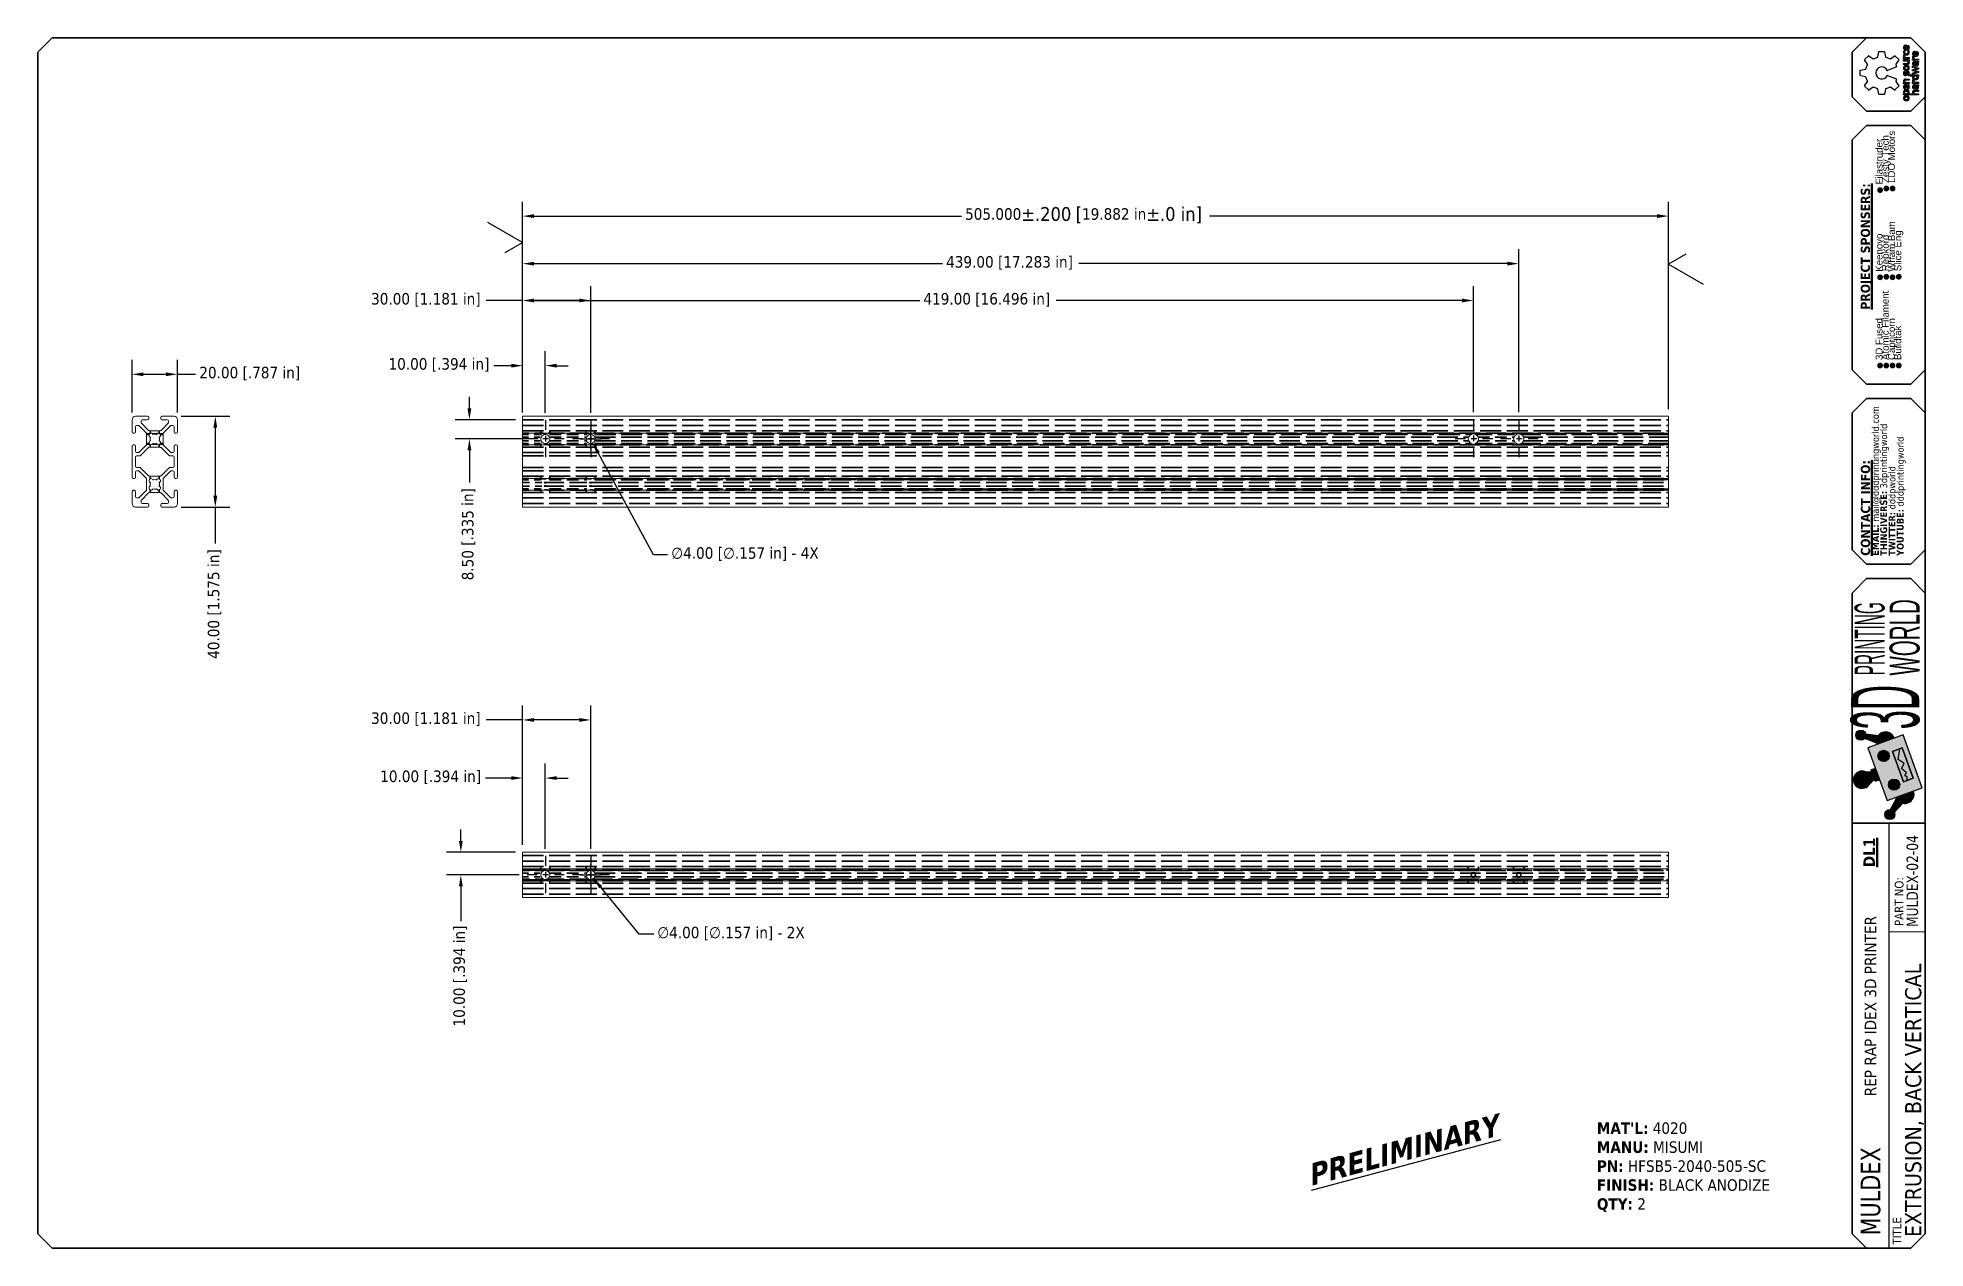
# Model space of a CAD drawing. Header units: inches. Extents: x 1 to 33.8, y 0.5 to 21.5.
import ezdxf

# ---------------------------------------------------------------- set-up
doc = ezdxf.new("R2010")
doc.units = ezdxf.units.IN
doc.header["$LTSCALE"] = 2
doc.header["$MEASUREMENT"] = 0
doc.linetypes.add('CHAIN', pattern=[0.7087, 0.4724, -0.0591, 0.1181, -0.0591])
doc.linetypes.add('DASHED', pattern=[0.2067, 0.1654, -0.0413])
doc.layers.get('0').update_dxf_attribs({"lineweight": 25})
for name, color, linetype, lineweight in [('Border (ANSI)', 7, 'Continuous', 50), ('Center Mark (ANSI)', 7, 'Continuous', 25), ('Dimension (ANSI)', 7, 'Continuous', 25), ('Sketch Geometry (ANSI)', 7, 'Continuous', 25), ('Symbol (ANSI)', 7, 'Continuous', 25), ('TITLE', 7, 'Continuous', 35), ('Title (ANSI)', 7, 'Continuous', 50), ('Title Text', 7, 'Continuous', 35), ('TITLE THIN', 7, 'Continuous', 25), ('Visible (ANSI)', 7, 'Continuous', 18)]:
    doc.layers.add(name, color=color, linetype=linetype, lineweight=lineweight)
doc.layers.add('Hatch (ANSI)', color=9, linetype='Continuous', lineweight=18, true_color=0x808080)
doc.layers.add('Hidden (ANSI)', color=9, linetype='DASHED', lineweight=35, true_color=0x808080)
doc.styles.add('Note Text (ANSI)', font='tahoma.ttf')
doc.styles.add('Text Style133', font='tahoma.ttf', dxfattribs={"width": 0.9})
doc.styles.add('Text Style260', font='tahomabd.ttf', dxfattribs={"width": 0.9})
doc.styles.add('Text Style71', font='tahoma.ttf')
doc.dimstyles.new('Default - mm [in] (ANSI)', dxfattribs={"dimscale": 2, "dimtxt": 0.1, "dimasz": 0.098425, "dimexe": 0.125, "dimexo": 0.063, "dimgap": 0.031496, "dimtad": 0, "dimtoh": 1, "dimlfac": 25.4, "dimrnd": 1e-08, "dimzin": 4, "dimdsep": 46, "dimtxsty": 'Note Text (ANSI)', "dimcen": 0.09, "dimdle": 0.393701, "dimclrd": 256, "dimclre": 256, "dimclrt": 256, "dimadec": 1, "dimazin": 1, "dimtfac": 1.2, "dimtofl": 0, "dimtmove": 0, "dimatfit": 3, "dimfxl": 0, "dimtolj": 1, "dimtzin": 4, "dimlwd": -1, "dimlwe": -1, "dimarcsym": 0})

msp = doc.modelspace()

# ---------------------------------------------------------------- texts
at = {"layer": 'Symbol (ANSI)', "color": 1, "true_color": 0xff0000, "insert": (24.627675, 2.381409), "char_height": 0.37599999, "width": 5.59055774, "attachment_point": 2, "rotation": 15, "style": 'Note Text (ANSI)'}
msp.add_mtext('\\fTahoma|b1|i1;\\H0.3760;\\LPRELIMINARY      \\l\\fTahoma|b1|i0;\\H0.3760;\\L  ', dxfattribs=at)
at = {"layer": 'Symbol (ANSI)', "insert": (28.051644, 2.684234), "char_height": 0.20000001, "width": 3.79666094, "attachment_point": 1, "line_spacing_factor": 0.987884, "style": 'Note Text (ANSI)'}
msp.add_mtext("\\fTahoma|b1|i0;\\H0.2000;MAT'L:\\fTahoma|b0|i0;\\H0.2000; 4020\\P\\fTahoma|b1|i0;\\H0.2000;MANU:\\fTahoma|b0|i0;\\H0.2000; MISUMI\\P\\fTahoma|b1|i0;\\H0.2000;PN:\\fTahoma|b0|i0;\\H0.2000; HFSB5-2040-505-SC\\P\\fTahoma|b1|i0;\\H0.2000;FINISH:\\fTahoma|b0|i0;\\H0.2000; BLACK ANODIZE\\P\\fTahoma|b1|i0;\\H0.2000;QTY:\\fTahoma|b0|i0;\\H0.2000; 2", dxfattribs=at)

# ---------------------------------------------------------------- blocks, each defined once
blk = doc.blocks.new('Borders B-Size')
at = {"layer": 'Border (ANSI)', "lineweight": 25}
blk.add_line((16.875, 10.625), (16.75, 10.75), dxfattribs=at)
at = {"layer": 'TITLE'}
for p, q in [((0.5, 10.625), (0.625, 10.75)), ((0.625, 10.75), (16.75, 10.75)), ((0.5, 0.375), (0.5, 10.625)), ((16.875, 10.625), (16.875, 0.375)), ((0.625, 0.25), (0.5, 0.375)), ((16.875, 0.375), (16.75, 0.25)), ((16.75, 0.25), (0.625, 0.25))]:
    blk.add_line(p, q, dxfattribs=at)
blk = doc.blocks.new('Title Blocks 3DPW')
at = {"layer": 'Hatch (ANSI)', "true_color": 0xff0000}
h = blk.add_hatch(color=1, dxfattribs=at)
edge = h.paths.add_edge_path()
edge.add_arc((16.071, 4.737), 0.0439, 0, 360)
h = blk.add_hatch(color=1, dxfattribs=at)
edge = h.paths.add_edge_path()
edge.add_arc((16.284, 4.684), 0.0813, 20, 200)
edge.add_line((16.208, 4.656), (16.361, 4.712))
h = blk.add_hatch(color=1, dxfattribs=at)
edge = h.paths.add_edge_path()
edge.add_line((16.221, 4.735), (16.114, 4.748))
edge.add_arc((16.071, 4.737), 0.0439, -41.9066, 14.1327, ccw=False)
edge.add_line((16.104, 4.707), (16.205, 4.668))
edge.add_arc((16.286, 4.684), 0.0832, 141.5148, 190.7113, ccw=False)
for points in [[(16.604, 4.281), (16.437, 4.74), (16.132, 4.628), (16.299, 4.17)], [(16.429, 4.626), (16.345, 4.596), (16.441, 4.332), (16.525, 4.363)], [(16.197, 4.449), (16.16, 4.435), (16.196, 4.337), (16.233, 4.35)]]:
    blk.add_hatch(color=1, dxfattribs=at).paths.add_polyline_path(points)
h = blk.add_hatch(color=1, dxfattribs=at)
edge = h.paths.add_edge_path()
edge.add_arc((16.268, 4.557), 0.0488, 0, 360)
h = blk.add_hatch(color=1, dxfattribs=at)
edge = h.paths.add_edge_path()
edge.add_arc((16.143, 4.582), 0.164, 257.6776, 278.2464)
edge.add_line((16.166, 4.42), (16.191, 4.352))
edge.add_arc((16.277, 4.213), 0.164, 121.7536, 142.3224)
edge.add_arc((16.082, 4.351), 0.0753, 70.1096, 329.8904, ccw=False)
h = blk.add_hatch(color=1, dxfattribs=at)
edge = h.paths.add_edge_path()
edge.add_arc((16.359, 4.308), 0.0488, 0, 360)
h = blk.add_hatch(color=1, dxfattribs=at)
edge = h.paths.add_edge_path()
edge.add_line((16.38, 4.187), (16.328, 4.092))
edge.add_arc((16.322, 4.048), 0.0439, 25.8673, 81.9066, ccw=False)
edge.add_line((16.361, 4.067), (16.436, 4.146))
edge.add_arc((16.451, 4.226), 0.0813, 208.6841, 259.0898, ccw=False)
h = blk.add_hatch(color=1, dxfattribs=at)
edge = h.paths.add_edge_path()
edge.add_arc((16.451, 4.226), 0.0813, 200, 380)
edge.add_line((16.528, 4.253), (16.375, 4.198))
h = blk.add_hatch(color=1, dxfattribs=at)
edge = h.paths.add_edge_path()
edge.add_arc((16.322, 4.048), 0.0439, 0, 360)
at = {"layer": 'Sketch Geometry (ANSI)', "color": 7, "linetype": 'Continuous', "lineweight": 25}
for p, q in [((16.218, 10.621), (16.227, 10.665)), ((16.229, 10.667), (16.275, 10.667)), ((16.277, 10.665), (16.286, 10.621)), ((16.449, 10.678), (16.456, 10.671)), ((16.462, 10.722), (16.47, 10.722)), ((16.462, 10.691), (16.462, 10.712)), ((16.47, 10.722), (16.47, 10.691)), ((16.476, 10.671), (16.483, 10.678)), ((16.477, 10.714), (16.483, 10.721)), ((16.541, 10.667), (16.549, 10.667)), ((16.541, 10.637), (16.541, 10.657)), ((16.549, 10.667), (16.549, 10.637)), ((16.556, 10.659), (16.562, 10.666)), ((16.066, 10.458), (16.066, 10.504)), ((16.068, 10.506), (16.113, 10.515)), ((16.104, 10.597), (16.137, 10.629)), ((16.13, 10.556), (16.104, 10.594)), ((16.114, 10.516), (16.13, 10.554)), ((16.14, 10.629), (16.177, 10.604)), ((16.18, 10.603), (16.217, 10.619)), ((16.287, 10.619), (16.324, 10.603)), ((16.38, 10.533), (16.303, 10.502)), ((16.327, 10.604), (16.364, 10.629)), ((16.367, 10.629), (16.4, 10.597)), ((16.4, 10.594), (16.374, 10.556)), ((16.374, 10.554), (16.381, 10.537)), ((16.441, 10.605), (16.441, 10.615)), ((16.441, 10.615), (16.446, 10.615)), ((16.491, 10.605), (16.441, 10.605)), ((16.441, 10.594), (16.491, 10.594)), ((16.441, 10.584), (16.441, 10.594)), ((16.471, 10.584), (16.441, 10.584)), ((16.441, 10.554), (16.441, 10.564)), ((16.441, 10.564), (16.471, 10.564)), ((16.474, 10.554), (16.441, 10.554)), ((16.444, 10.639), (16.453, 10.631)), ((16.446, 10.615), (16.446, 10.615)), ((16.447, 10.497), (16.455, 10.491)), ((16.461, 10.615), (16.491, 10.615)), ((16.461, 10.475), (16.461, 10.484)), ((16.471, 10.482), (16.47, 10.473)), ((16.486, 10.584), (16.486, 10.584)), ((16.491, 10.584), (16.486, 10.584)), ((16.491, 10.615), (16.491, 10.605)), ((16.491, 10.594), (16.491, 10.584)), ((16.52, 10.592), (16.52, 10.602)), ((16.52, 10.602), (16.525, 10.602)), ((16.57, 10.592), (16.52, 10.592)), ((16.52, 10.529), (16.52, 10.54)), ((16.52, 10.54), (16.57, 10.524)), ((16.555, 10.52), (16.52, 10.529)), ((16.52, 10.508), (16.555, 10.52)), ((16.52, 10.501), (16.52, 10.508)), ((16.555, 10.49), (16.52, 10.501)), ((16.52, 10.48), (16.555, 10.49)), ((16.57, 10.486), (16.52, 10.47)), ((16.52, 10.47), (16.52, 10.48)), ((16.523, 10.626), (16.532, 10.619)), ((16.525, 10.602), (16.525, 10.603)), ((16.533, 10.552), (16.527, 10.544)), ((16.541, 10.571), (16.535, 10.571)), ((16.57, 10.515), (16.535, 10.505)), ((16.535, 10.505), (16.535, 10.505)), ((16.535, 10.505), (16.57, 10.494)), ((16.536, 10.581), (16.57, 10.581)), ((16.54, 10.602), (16.57, 10.602)), ((16.541, 10.558), (16.541, 10.571)), ((16.549, 10.571), (16.549, 10.559)), ((16.553, 10.571), (16.549, 10.571)), ((16.555, 10.52), (16.555, 10.52)), ((16.555, 10.49), (16.555, 10.49)), ((16.57, 10.571), (16.566, 10.571)), ((16.566, 10.571), (16.566, 10.571)), ((16.57, 10.602), (16.57, 10.592)), ((16.57, 10.581), (16.57, 10.571)), ((16.57, 10.524), (16.57, 10.515)), ((16.57, 10.494), (16.57, 10.486)), ((16.113, 10.448), (16.068, 10.456)), ((16.104, 10.369), (16.13, 10.406)), ((16.137, 10.334), (16.104, 10.366)), ((16.13, 10.409), (16.114, 10.446)), ((16.177, 10.359), (16.14, 10.333)), ((16.217, 10.344), (16.18, 10.359)), ((16.227, 10.297), (16.218, 10.342)), ((16.286, 10.342), (16.277, 10.297)), ((16.324, 10.359), (16.287, 10.344)), ((16.303, 10.46), (16.38, 10.429)), ((16.364, 10.333), (16.327, 10.359)), ((16.4, 10.366), (16.367, 10.334)), ((16.381, 10.426), (16.374, 10.409)), ((16.374, 10.406), (16.4, 10.369)), ((16.441, 10.388), (16.441, 10.398)), ((16.441, 10.398), (16.446, 10.398)), ((16.491, 10.388), (16.441, 10.388)), ((16.446, 10.398), (16.446, 10.398)), ((16.458, 10.428), (16.491, 10.428)), ((16.491, 10.418), (16.461, 10.418)), ((16.461, 10.398), (16.491, 10.398)), ((16.462, 10.379), (16.47, 10.379)), ((16.462, 10.349), (16.462, 10.37)), ((16.47, 10.379), (16.47, 10.349)), ((16.483, 10.456), (16.476, 10.462)), ((16.477, 10.371), (16.483, 10.379)), ((16.491, 10.428), (16.491, 10.418)), ((16.491, 10.398), (16.491, 10.388)), ((16.5, 10.464), (16.57, 10.464)), ((16.5, 10.454), (16.5, 10.464)), ((16.525, 10.454), (16.5, 10.454)), ((16.52, 10.4), (16.525, 10.4)), ((16.52, 10.39), (16.52, 10.4)), ((16.57, 10.39), (16.52, 10.39)), ((16.523, 10.423), (16.532, 10.416)), ((16.525, 10.4), (16.525, 10.4)), ((16.533, 10.35), (16.527, 10.342)), ((16.541, 10.369), (16.535, 10.369)), ((16.536, 10.378), (16.57, 10.378)), ((16.537, 10.331), (16.57, 10.331)), ((16.54, 10.4), (16.57, 10.4)), ((16.57, 10.321), (16.54, 10.321)), ((16.541, 10.355), (16.541, 10.369)), ((16.553, 10.369), (16.549, 10.369)), ((16.549, 10.369), (16.549, 10.357)), ((16.57, 10.454), (16.565, 10.454)), ((16.57, 10.369), (16.566, 10.369)), ((16.566, 10.369), (16.566, 10.368)), ((16.57, 10.464), (16.57, 10.454)), ((16.57, 10.4), (16.57, 10.39)), ((16.57, 10.378), (16.57, 10.369)), ((16.57, 10.331), (16.57, 10.321)), ((16.275, 10.295), (16.229, 10.295)), ((16.441, 10.301), (16.446, 10.301)), ((16.441, 10.291), (16.441, 10.301)), ((16.57, 10.291), (16.441, 10.291)), ((16.486, 10.301), (16.525, 10.301)), ((16.525, 10.301), (16.525, 10.302)), ((16.54, 10.301), (16.57, 10.301)), ((16.57, 10.301), (16.57, 10.291))]:
    blk.add_line(p, q, dxfattribs=at)
for centre, radius, start, end in [((16.229, 10.665), 0.0024, 90, 169.0803), ((16.275, 10.665), 0.0024, 10.9197, 90), ((16.461, 10.701), 0.0206, 158.6156, 180.4214), ((16.459, 10.701), 0.0189, 180.0752, 202.08), ((16.46, 10.661), 0.0195, 151.5208, 166.5968), ((16.463, 10.66), 0.0228, 166.7455, 180.2911), ((16.463, 10.66), 0.0229, 179.7374, 200.702), ((16.462, 10.701), 0.0213, 136.7102, 158.0092), ((16.465, 10.704), 0.0252, 202.4536, 220.6162), ((16.466, 10.661), 0.0252, 201.1988, 220.8731), ((16.467, 10.657), 0.0277, 131.119, 151.6902), ((16.46, 10.703), 0.0182, 111.7779, 137.4746), ((16.457, 10.697), 0.0144, 220.1865, 237.8028), ((16.459, 10.655), 0.0164, 220.4375, 236.522), ((16.46, 10.701), 0.0198, 237.9469, 252.2159), ((16.461, 10.701), 0.0106, 158.3805, 180.6676), ((16.461, 10.701), 0.0108, 179.3101, 201.3683), ((16.46, 10.702), 0.00974, 134.1212, 157.6707), ((16.46, 10.701), 0.00975, 202.0724, 225.7342), ((16.462, 10.661), 0.0118, 152.8624, 180.4307), ((16.466, 10.66), 0.0152, 178.8234, 200.5846), ((16.465, 10.659), 0.0147, 128.0999, 151.8937), ((16.461, 10.658), 0.00999, 201.2857, 230.0935), ((16.461, 10.699), 0.023, 89.0946, 111.0393), ((16.46, 10.701), 0.01, 109.5273, 134.1096), ((16.46, 10.701), 0.00984, 225.7564, 250.8078), ((16.463, 10.712), 0.031, 252.1466, 262.7094), ((16.462, 10.661), 0.0128, 231.1668, 255.607), ((16.462, 10.696), 0.0162, 91.4412, 109.2716), ((16.462, 10.707), 0.0159, 251.0898, 269.2867), ((16.466, 10.731), 0.0502, 262.6412, 270.3003), ((16.466, 10.673), 0.0254, 255.4692, 270.916), ((16.466, 10.731), 0.0504, 269.6643, 277.6529), ((16.466, 10.673), 0.0251, 269.0807, 284.5943), ((16.47, 10.707), 0.0157, 268.884, 288.7433), ((16.469, 10.711), 0.0295, 277.5251, 288.9593), ((16.47, 10.661), 0.0127, 284.4639, 308.968), ((16.472, 10.701), 0.00951, 289.1734, 317.0029), ((16.467, 10.659), 0.0145, 28.3187, 52.4701), ((16.466, 10.702), 0.0165, 24.3566, 46.1533), ((16.471, 10.658), 0.00999, 310.0482, 338.8155), ((16.471, 10.702), 0.0111, 317.2371, 340.2603), ((16.473, 10.699), 0.0178, 288.8975, 304.9265), ((16.47, 10.661), 0.0117, 359.5217, 27.3023), ((16.466, 10.66), 0.0153, 339.503, 1.1737), ((16.468, 10.703), 0.0143, 359.6571, 23.6584), ((16.468, 10.703), 0.0138, 340.7922, 0.7131), ((16.473, 10.655), 0.0162, 303.6202, 319.8366), ((16.468, 10.703), 0.0239, 36.8087, 49.738), ((16.476, 10.695), 0.0127, 305.1397, 325.1693), ((16.465, 10.657), 0.0274, 28.0894, 48.8938), ((16.463, 10.705), 0.0291, 324.945, 341.1171), ((16.466, 10.661), 0.0252, 319.4188, 339.0024), ((16.472, 10.705), 0.0194, 21.827, 36.6952), ((16.472, 10.661), 0.0196, 13.2753, 28.2454), ((16.466, 10.703), 0.0258, 359.8341, 21.7329), ((16.468, 10.703), 0.0236, 341.3784, 359.9589), ((16.468, 10.66), 0.0231, 339.4894, 0.2643), ((16.468, 10.66), 0.023, 359.7114, 13.1327), ((16.54, 10.647), 0.0206, 158.6156, 180.4214), ((16.539, 10.647), 0.0189, 180.0752, 202.08), ((16.541, 10.647), 0.0213, 136.7102, 158.0092), ((16.539, 10.649), 0.0182, 111.7779, 137.4746), ((16.54, 10.647), 0.0106, 158.3805, 180.6676), ((16.54, 10.647), 0.0108, 179.3101, 201.3683), ((16.539, 10.647), 0.00974, 134.1212, 157.6707), ((16.54, 10.644), 0.023, 89.0946, 111.0393), ((16.539, 10.647), 0.01, 109.5273, 134.1096), ((16.541, 10.641), 0.0162, 91.4412, 109.2716), ((16.545, 10.647), 0.0165, 24.3566, 46.1533), ((16.547, 10.648), 0.0143, 359.6571, 23.6584), ((16.547, 10.648), 0.0138, 340.7922, 0.7131), ((16.547, 10.648), 0.0239, 36.8087, 49.738), ((16.551, 10.651), 0.0194, 21.827, 36.6952), ((16.545, 10.649), 0.0258, 359.8341, 21.7329), ((16.547, 10.649), 0.0236, 341.3784, 359.9589), ((16.069, 10.504), 0.0024, 100.9197, 180), ((16.106, 10.595), 0.0024, 135, 214.0803), ((16.112, 10.517), 0.0024, 280.9197, 337.5), ((16.128, 10.555), 0.0024, 337.5, 34.0803), ((16.138, 10.627), 0.0024, 55.9197, 135), ((16.179, 10.606), 0.0024, 235.9197, 292.5), ((16.252, 10.481), 0.0525, 24.715, 335.285), ((16.216, 10.621), 0.0024, 292.5, 349.0803), ((16.288, 10.621), 0.0024, 190.9197, 247.5), ((16.302, 10.504), 0.0024, 204.715, 292.2104), ((16.325, 10.606), 0.0024, 247.5, 304.0803), ((16.366, 10.627), 0.0024, 45, 124.0803), ((16.376, 10.555), 0.0024, 145.9197, 202.5), ((16.379, 10.536), 0.0024, 292.2104, 22.5), ((16.398, 10.595), 0.0024, 325.9197, 45), ((16.456, 10.628), 0.0152, 159.5778, 180.0149), ((16.458, 10.628), 0.0176, 178.9719, 203.5952), ((16.456, 10.527), 0.0149, 151.128, 168.2552), ((16.465, 10.525), 0.0244, 168.2144, 180.5339), ((16.465, 10.524), 0.0249, 179.4483, 191.6727), ((16.456, 10.522), 0.0147, 191.6011, 208.9631), ((16.466, 10.479), 0.0249, 158.8127, 171.013), ((16.478, 10.477), 0.0372, 170.9821, 180.3203), ((16.459, 10.627), 0.0188, 141.4764, 159.2242), ((16.456, 10.627), 0.0149, 204.6481, 232.1528), ((16.47, 10.477), 0.0301, 140.1939, 158.6958), ((16.468, 10.52), 0.0293, 143.2752, 150.8322), ((16.468, 10.529), 0.0289, 209.3127, 216.9367), ((16.459, 10.526), 0.0182, 132.9867, 143.3611), ((16.459, 10.523), 0.018, 216.8644, 227.3349), ((16.46, 10.526), 0.019, 107.687, 132.5622), ((16.46, 10.524), 0.0191, 227.4454, 252.1631), ((16.461, 10.658), 0.02, 236.7023, 250.7747), ((16.469, 10.478), 0.0187, 158.5333, 180.971), ((16.463, 10.623), 0.013, 142.3875, 159.0251), ((16.46, 10.625), 0.00949, 159.277, 179.8107), ((16.461, 10.625), 0.0102, 179.9763, 220.6387), ((16.459, 10.526), 0.00819, 125.2476, 155.6935), ((16.462, 10.525), 0.0113, 156.7961, 181.309), ((16.462, 10.524), 0.0114, 178.6276, 203.1153), ((16.459, 10.523), 0.00794, 204.227, 235.4336), ((16.482, 10.472), 0.0333, 145.5378, 157.5274), ((16.459, 10.623), 0.00751, 219.9068, 250.2023), ((16.464, 10.666), 0.0285, 250.7799, 261.9072), ((16.461, 10.519), 0.0254, 95.0018, 106.3525), ((16.462, 10.522), 0.0131, 104.2741, 124.5232), ((16.461, 10.526), 0.0117, 233.956, 256.716), ((16.461, 10.529), 0.0252, 253.5165, 264.9645), ((16.461, 10.628), 0.0133, 250.6834, 271.2907), ((16.462, 10.517), 0.0185, 93.1026, 102.5317), ((16.462, 10.534), 0.0199, 258.4264, 267.0683), ((16.465, 10.477), 0.0683, 89.618, 95.4752), ((16.465, 10.572), 0.0676, 264.4737, 270.3849), ((16.466, 10.681), 0.0432, 261.8581, 270.288), ((16.466, 10.47), 0.0654, 89.6931, 93.7356), ((16.466, 10.583), 0.0689, 266.5187, 270.2847), ((16.486, 10.482), 0.0245, 167.8903, 176.353), ((16.478, 10.484), 0.0167, 157.0156, 167.9301), ((16.473, 10.486), 0.0111, 128.8604, 157.664), ((16.466, 10.681), 0.0431, 269.7094, 278.149), ((16.466, 10.475), 0.0704, 84.6089, 90.3843), ((16.466, 10.47), 0.065, 86.2515, 90.3069), ((16.466, 10.587), 0.0726, 269.7183, 273.3918), ((16.466, 10.574), 0.0698, 269.6128, 275.4414), ((16.475, 10.483), 0.0151, 108.2667, 128.4003), ((16.471, 10.57), 0.0134, 71.385, 90.9677), ((16.471, 10.577), 0.0134, 269.0323, 288.615), ((16.47, 10.517), 0.0184, 77.4572, 86.8799), ((16.47, 10.535), 0.0204, 272.8254, 281.4082), ((16.476, 10.481), 0.0173, 89.5139, 107.8756), ((16.477, 10.483), 0.00596, 142.4269, 163.1049), ((16.483, 10.481), 0.012, 162.8585, 175.777), ((16.468, 10.666), 0.0283, 278.0979, 289.2676), ((16.475, 10.484), 0.00388, 114.3188, 141.8458), ((16.471, 10.519), 0.0255, 73.7043, 85.1103), ((16.471, 10.53), 0.0252, 274.9225, 286.4264), ((16.474, 10.577), 0.0224, 269.7023, 279.9213), ((16.471, 10.522), 0.0126, 54.9173, 75.8092), ((16.471, 10.526), 0.0113, 283.0037, 306.5624), ((16.476, 10.483), 0.00467, 88.9745, 113.32), ((16.472, 10.575), 0.00892, 45.1895, 70.9121), ((16.472, 10.573), 0.00892, 289.0879, 314.8105), ((16.476, 10.484), 0.0136, 62.9044, 91.1221), ((16.476, 10.483), 0.00542, 60.65, 91.2583), ((16.471, 10.658), 0.0198, 289.2722, 303.4371), ((16.475, 10.571), 0.0166, 279.962, 292.4556), ((16.472, 10.526), 0.019, 47.4378, 72.313), ((16.473, 10.526), 0.00819, 24.3059, 54.7518), ((16.473, 10.523), 0.00794, 304.567, 335.7736), ((16.472, 10.524), 0.0191, 287.8369, 312.5546), ((16.476, 10.482), 0.00555, 28.7206, 58.8608), ((16.472, 10.574), 0.00934, 22.0539, 45.4135), ((16.472, 10.573), 0.00927, 314.6514, 338.3479), ((16.471, 10.48), 0.0112, 12.3644, 29.582), ((16.471, 10.574), 0.0102, 359.3414, 21.3617), ((16.471, 10.574), 0.0106, 339.0331, 0.7121), ((16.47, 10.525), 0.0113, 358.6908, 23.2038), ((16.47, 10.524), 0.0114, 336.8848, 1.3726), ((16.476, 10.568), 0.0136, 292.4432, 321.0292), ((16.465, 10.478), 0.0174, 359.481, 12.3413), ((16.476, 10.485), 0.0132, 32.5538, 61.4374), ((16.473, 10.527), 0.0174, 36.6414, 47.5999), ((16.474, 10.522), 0.0171, 312.0784, 323.1326), ((16.476, 10.572), 0.0149, 24.684, 52.0788), ((16.471, 10.573), 0.0205, 320.2119, 338.2027), ((16.465, 10.521), 0.0273, 28.6058, 36.7158), ((16.466, 10.528), 0.0269, 323.0721, 331.2511), ((16.469, 10.479), 0.0227, 14.9371, 33.4063), ((16.476, 10.527), 0.0151, 11.4728, 28.3092), ((16.476, 10.522), 0.0149, 331.6012, 348.6685), ((16.474, 10.571), 0.0174, 358.9844, 23.6352), ((16.476, 10.571), 0.0158, 338.5742, 359.9603), ((16.461, 10.478), 0.0302, 359.4941, 14.7412), ((16.466, 10.525), 0.0249, 359.4761, 11.5262), ((16.466, 10.524), 0.0254, 348.5844, 0.5413), ((16.535, 10.616), 0.0152, 159.5778, 180.0149), ((16.537, 10.615), 0.0176, 178.9719, 203.5952), ((16.54, 10.564), 0.0202, 147.2271, 167.0184), ((16.553, 10.561), 0.0332, 167.0415, 181.2351), ((16.545, 10.56), 0.0258, 178.7012, 189.9766), ((16.539, 10.559), 0.0193, 190.0271, 203.6907), ((16.544, 10.65), 0.0252, 202.4536, 220.6162), ((16.538, 10.614), 0.0188, 141.4764, 159.2242), ((16.535, 10.614), 0.0149, 204.6481, 232.1528), ((16.537, 10.558), 0.0172, 203.9753, 233.6836), ((16.533, 10.568), 0.0117, 112.4743, 144.7615), ((16.536, 10.642), 0.0144, 220.1865, 237.8028), ((16.539, 10.647), 0.0198, 237.9469, 252.2159), ((16.535, 10.564), 0.0166, 100.1137, 112.8405), ((16.538, 10.564), 0.00895, 148.4561, 169.8517), ((16.549, 10.562), 0.0202, 169.4285, 181.8308), ((16.553, 10.561), 0.0235, 179.6828, 187.3928), ((16.543, 10.56), 0.0138, 187.2721, 198.2655), ((16.539, 10.647), 0.00975, 202.0724, 225.7342), ((16.542, 10.611), 0.013, 142.3875, 159.0251), ((16.539, 10.612), 0.00949, 159.277, 179.8107), ((16.54, 10.612), 0.0102, 179.9763, 220.6387), ((16.536, 10.558), 0.00706, 203.3549, 241.3732), ((16.535, 10.566), 0.00515, 116.8816, 147.884), ((16.539, 10.647), 0.00984, 225.7564, 250.8078), ((16.538, 10.61), 0.00751, 219.9068, 250.2023), ((16.536, 10.556), 0.0247, 90.3995, 100.1685), ((16.542, 10.658), 0.031, 252.1466, 262.7094), ((16.535, 10.565), 0.00627, 88.2297, 115.3897), ((16.54, 10.616), 0.0133, 250.6834, 271.2907), ((16.541, 10.652), 0.0159, 251.0898, 269.2867), ((16.545, 10.677), 0.0502, 262.6412, 270.3003), ((16.561, 10.557), 0.0204, 179.6255, 199.0471), ((16.554, 10.555), 0.0125, 199.4391, 226.4104), ((16.545, 10.677), 0.0504, 269.6643, 277.6529), ((16.555, 10.556), 0.0142, 226.4537, 249.0817), ((16.549, 10.652), 0.0157, 268.884, 288.7433), ((16.566, 10.56), 0.0171, 180.933, 193.5365), ((16.557, 10.557), 0.00783, 193.1706, 214.3989), ((16.555, 10.558), 0.016, 249.6807, 270.6254), ((16.554, 10.556), 0.0047, 214.9729, 244.8426), ((16.548, 10.656), 0.0295, 277.5251, 288.9593), ((16.555, 10.557), 0.00571, 246.1753, 272.3934), ((16.553, 10.556), 0.0153, 74.1942, 91.5423), ((16.551, 10.646), 0.00951, 289.1734, 317.0029), ((16.555, 10.556), 0.00507, 269.6403, 296.8172), ((16.556, 10.557), 0.015, 269.2541, 292.5307), ((16.555, 10.565), 0.0061, 57.0085, 73.0083), ((16.554, 10.557), 0.00642, 297.7319, 320.938), ((16.55, 10.647), 0.0111, 317.2371, 340.2603), ((16.552, 10.645), 0.0178, 288.8975, 304.9265), ((16.557, 10.567), 0.00375, 34.725, 56.8553), ((16.554, 10.558), 0.00671, 318.7723, 345.945), ((16.552, 10.564), 0.00939, 7.8643, 29.9368), ((16.533, 10.561), 0.0285, 358.3489, 8.8432), ((16.546, 10.56), 0.0155, 345.5682, 1.0575), ((16.556, 10.556), 0.0139, 293.364, 317.9112), ((16.555, 10.641), 0.0127, 305.1397, 325.1693), ((16.542, 10.65), 0.0291, 324.945, 341.1171), ((16.562, 10.564), 0.00804, 21.5509, 62.1103), ((16.556, 10.556), 0.0137, 315.534, 341.3573), ((16.555, 10.561), 0.015, 8.4169, 21.9976), ((16.547, 10.559), 0.0232, 341.5932, 359.7033), ((16.543, 10.559), 0.0276, 359.5741, 8.5974), ((16.069, 10.458), 0.0024, 180, 259.0803), ((16.106, 10.368), 0.0024, 145.9197, 225), ((16.112, 10.445), 0.0024, 22.5, 79.0803), ((16.128, 10.408), 0.0024, 325.9197, 22.5), ((16.138, 10.335), 0.0024, 225, 304.0803), ((16.179, 10.357), 0.0024, 67.5, 124.0803), ((16.216, 10.341), 0.0024, 10.9197, 67.5), ((16.288, 10.341), 0.0024, 112.5, 169.0803), ((16.302, 10.458), 0.0024, 67.7896, 155.285), ((16.325, 10.357), 0.0024, 55.9197, 112.5), ((16.366, 10.335), 0.0024, 235.9197, 315), ((16.376, 10.408), 0.0024, 157.5, 214.0803), ((16.379, 10.427), 0.0024, 337.5, 67.7896), ((16.398, 10.368), 0.0024, 315, 34.0803), ((16.466, 10.477), 0.0256, 179.4199, 195.8234), ((16.456, 10.411), 0.0154, 158.2225, 179.8934), ((16.458, 10.411), 0.0176, 178.9719, 203.5952), ((16.461, 10.359), 0.0206, 158.6154, 180.4212), ((16.459, 10.359), 0.0189, 180.0746, 202.0793), ((16.455, 10.315), 0.0139, 151.0876, 167.1072), ((16.459, 10.314), 0.0185, 167.2154, 180.4068), ((16.46, 10.475), 0.0191, 196.0778, 216.0294), ((16.461, 10.409), 0.0207, 140.0888, 157.8731), ((16.456, 10.41), 0.0149, 204.6481, 232.1528), ((16.462, 10.359), 0.0213, 136.7131, 158.0121), ((16.465, 10.362), 0.0252, 202.4569, 220.6195), ((16.458, 10.314), 0.0177, 128.1432, 151.3746), ((16.454, 10.471), 0.0123, 215.6509, 245.0354), ((16.456, 10.414), 0.0137, 112.561, 140.9722), ((16.46, 10.361), 0.0182, 111.7771, 137.4737), ((16.457, 10.355), 0.0144, 220.185, 237.8014), ((16.456, 10.316), 0.0151, 101.05, 127.2642), ((16.456, 10.474), 0.0156, 246.1924, 271.215), ((16.46, 10.359), 0.0198, 237.936, 252.205), ((16.467, 10.477), 0.0166, 178.9383, 193.0384), ((16.456, 10.474), 0.00602, 192.2319, 220.0442), ((16.457, 10.411), 0.0165, 100.0188, 112.5334), ((16.461, 10.359), 0.0106, 158.382, 180.6691), ((16.461, 10.359), 0.0108, 179.3087, 201.3668), ((16.46, 10.408), 0.00934, 134.3341, 157.7662), ((16.461, 10.408), 0.0101, 158.471, 180.6586), ((16.461, 10.408), 0.0105, 179.2873, 201.1315), ((16.46, 10.408), 0.00926, 201.8301, 225.6015), ((16.46, 10.359), 0.00974, 134.1117, 157.6612), ((16.46, 10.359), 0.00975, 202.0747, 225.7365), ((16.459, 10.313), 0.00852, 150.8277, 168.5756), ((16.456, 10.474), 0.00555, 221.4812, 271.4027), ((16.457, 10.314), 0.00595, 104.9122, 150.4825), ((16.46, 10.409), 0.00903, 109.1911, 134.6199), ((16.46, 10.407), 0.00903, 225.3801, 250.8089), ((16.461, 10.356), 0.023, 89.0946, 111.0393), ((16.46, 10.359), 0.01, 109.5307, 134.1129), ((16.46, 10.359), 0.00984, 225.7497, 250.8011), ((16.46, 10.295), 0.0363, 92.378, 100.2734), ((16.458, 10.406), 0.0222, 89.7153, 99.9955), ((16.463, 10.37), 0.031, 252.1581, 262.7209), ((16.466, 10.283), 0.0379, 89.4769, 105.6873), ((16.456, 10.472), 0.00371, 270.0099, 295.0046), ((16.456, 10.474), 0.015, 268.9954, 291.1962), ((16.461, 10.405), 0.0133, 89.0567, 108.7023), ((16.461, 10.411), 0.0133, 251.2977, 270.9433), ((16.462, 10.353), 0.0162, 91.4445, 109.2749), ((16.462, 10.364), 0.0159, 251.0898, 269.2867), ((16.455, 10.474), 0.00505, 295.5378, 315.883), ((16.465, 10.192), 0.139, 89.7431, 92.9567), ((16.455, 10.473), 0.00488, 317.3054, 344.3118), ((16.466, 10.389), 0.0502, 262.6312, 270.2902), ((16.447, 10.476), 0.0138, 343.4338, 356.8597), ((16.457, 10.47), 0.0114, 291.973, 318.727), ((16.454, 10.473), 0.0155, 318.5177, 338.5597), ((16.466, 10.389), 0.0504, 269.6667, 277.6553), ((16.467, 10.194), 0.138, 87.0287, 90.2556), ((16.466, 10.284), 0.0376, 74.2355, 90.5513), ((16.451, 10.474), 0.0191, 338.896, 356.2886), ((16.47, 10.364), 0.0157, 268.8901, 288.7494), ((16.469, 10.368), 0.0295, 277.5321, 288.9663), ((16.472, 10.294), 0.0366, 79.7587, 87.59), ((16.472, 10.358), 0.00951, 289.1765, 317.006), ((16.46, 10.478), 0.0222, 315.0911, 337.488), ((16.466, 10.359), 0.0165, 24.3582, 46.1549), ((16.475, 10.314), 0.00592, 29.2825, 74.9301), ((16.471, 10.359), 0.0111, 317.2381, 340.2613), ((16.473, 10.357), 0.0178, 288.896, 304.9249), ((16.476, 10.316), 0.0147, 52.3774, 79.1507), ((16.46, 10.478), 0.0223, 338.1664, 0.5271), ((16.473, 10.313), 0.00856, 11.3396, 28.9927), ((16.468, 10.36), 0.0143, 359.6571, 23.6584), ((16.468, 10.36), 0.0138, 340.7928, 0.7136), ((16.459, 10.478), 0.0331, 316.3686, 337.5526), ((16.468, 10.36), 0.0239, 36.8097, 49.7391), ((16.476, 10.353), 0.0127, 305.1424, 325.172), ((16.475, 10.314), 0.0169, 28.0707, 52.4117), ((16.463, 10.362), 0.0291, 324.9445, 341.1166), ((16.472, 10.363), 0.0194, 21.8245, 36.6928), ((16.461, 10.477), 0.0308, 338.1654, 0.3787), ((16.466, 10.361), 0.0258, 359.8349, 21.7337), ((16.468, 10.361), 0.0236, 341.3786, 359.9591), ((16.477, 10.315), 0.0141, 12.5621, 28.2816), ((16.472, 10.314), 0.019, 359.6023, 12.4723), ((16.534, 10.441), 0.0147, 152.7802, 180.8008), ((16.538, 10.441), 0.0188, 179.5877, 192.684), ((16.534, 10.44), 0.0139, 192.7813, 208.8071), ((16.535, 10.413), 0.0152, 159.5778, 180.0149), ((16.537, 10.413), 0.0176, 178.9719, 203.5952), ((16.54, 10.362), 0.0202, 147.2271, 167.0184), ((16.553, 10.359), 0.0332, 167.0415, 181.2351), ((16.545, 10.358), 0.0258, 178.7012, 189.9766), ((16.539, 10.357), 0.0193, 190.0271, 203.6907), ((16.535, 10.315), 0.0154, 158.2225, 179.8934), ((16.545, 10.435), 0.0266, 136.3534, 152.0459), ((16.536, 10.441), 0.0169, 208.4235, 232.6562), ((16.538, 10.412), 0.0188, 141.4764, 159.2242), ((16.535, 10.412), 0.0149, 204.6481, 232.1528), ((16.537, 10.356), 0.0172, 203.9753, 233.6836), ((16.54, 10.312), 0.0207, 140.0888, 157.8731), ((16.533, 10.366), 0.0117, 112.4743, 144.7615), ((16.535, 10.317), 0.0137, 112.561, 140.9722), ((16.535, 10.439), 0.0146, 232.0537, 259.278), ((16.535, 10.362), 0.0166, 100.1137, 112.8405), ((16.538, 10.362), 0.00895, 148.4561, 169.8517), ((16.549, 10.359), 0.0202, 169.4285, 181.8308), ((16.553, 10.359), 0.0235, 179.6828, 187.3928), ((16.543, 10.357), 0.0138, 187.2721, 198.2655), ((16.536, 10.315), 0.0165, 100.0188, 112.5334), ((16.538, 10.445), 0.00821, 149.7115, 168.0249), ((16.544, 10.444), 0.0143, 167.9371, 180.5991), ((16.545, 10.444), 0.0153, 179.423, 191.4217), ((16.538, 10.442), 0.0086, 191.303, 208.9236), ((16.542, 10.408), 0.013, 142.3875, 159.0251), ((16.539, 10.41), 0.00949, 159.277, 179.8107), ((16.54, 10.41), 0.0102, 179.9763, 220.6387), ((16.536, 10.356), 0.00706, 203.3549, 241.3732), ((16.539, 10.312), 0.00934, 134.3341, 157.7662), ((16.536, 10.446), 0.00615, 104.1325, 149.0105), ((16.536, 10.441), 0.00591, 209.2, 254.9234), ((16.535, 10.364), 0.00515, 116.8816, 147.884), ((16.539, 10.461), 0.0373, 260.0189, 267.661), ((16.538, 10.408), 0.00751, 219.9068, 250.2023), ((16.536, 10.354), 0.0247, 90.3995, 100.1685), ((16.539, 10.312), 0.00903, 109.1911, 134.6199), ((16.535, 10.362), 0.00627, 88.2297, 115.3897), ((16.537, 10.309), 0.0222, 89.7153, 99.9955), ((16.545, 10.471), 0.0374, 254.1988, 270.5209), ((16.545, 10.416), 0.038, 89.9031, 105.6622), ((16.54, 10.413), 0.0133, 250.6834, 271.2907), ((16.54, 10.308), 0.0133, 89.0567, 108.7023), ((16.544, 10.565), 0.141, 267.1072, 270.2502), ((16.561, 10.355), 0.0204, 179.6255, 199.0471), ((16.554, 10.353), 0.0125, 199.4391, 226.4104), ((16.545, 10.415), 0.0386, 74.4582, 90.2119), ((16.545, 10.472), 0.038, 269.3774, 285.6759), ((16.546, 10.568), 0.144, 269.753, 272.8566), ((16.555, 10.354), 0.0142, 226.4537, 249.0817), ((16.566, 10.357), 0.0171, 180.933, 193.5365), ((16.557, 10.355), 0.00783, 193.1706, 214.3989), ((16.555, 10.356), 0.016, 249.6807, 270.6254), ((16.554, 10.353), 0.0047, 214.9729, 244.8426), ((16.555, 10.354), 0.00571, 246.1753, 272.3934), ((16.551, 10.462), 0.0382, 272.3094, 279.8564), ((16.553, 10.353), 0.0153, 74.1942, 91.5423), ((16.554, 10.446), 0.00615, 30.9892, 75.8672), ((16.555, 10.354), 0.00507, 269.6403, 296.8172), ((16.556, 10.355), 0.015, 269.2541, 292.5307), ((16.554, 10.441), 0.00591, 285.0768, 330.8002), ((16.555, 10.362), 0.0061, 57.0085, 73.0083), ((16.554, 10.355), 0.00642, 297.7319, 320.938), ((16.555, 10.439), 0.0142, 280.407, 308.2613), ((16.552, 10.445), 0.00821, 11.9751, 30.2885), ((16.552, 10.442), 0.0086, 331.0764, 348.697), ((16.557, 10.364), 0.00375, 34.725, 56.8553), ((16.554, 10.355), 0.00671, 318.7723, 345.945), ((16.546, 10.444), 0.0143, 359.4001, 12.0621), ((16.545, 10.444), 0.0153, 348.5791, 0.5778), ((16.552, 10.362), 0.00939, 7.8643, 29.9368), ((16.533, 10.359), 0.0285, 358.3489, 8.8432), ((16.546, 10.358), 0.0155, 345.5682, 1.0575), ((16.556, 10.353), 0.0139, 293.364, 317.9112), ((16.554, 10.441), 0.0162, 306.7888, 332.1312), ((16.553, 10.441), 0.0176, 24.5877, 48.3328), ((16.562, 10.361), 0.00804, 21.5509, 62.1103), ((16.556, 10.354), 0.0137, 315.534, 341.3573), ((16.553, 10.441), 0.017, 359.4046, 23.7409), ((16.556, 10.44), 0.0141, 331.8222, 347.5468), ((16.555, 10.359), 0.015, 8.4169, 21.9976), ((16.547, 10.357), 0.0232, 341.5932, 359.7033), ((16.551, 10.441), 0.0193, 347.626, 0.403), ((16.543, 10.357), 0.0276, 359.5741, 8.5974), ((16.229, 10.298), 0.0024, 190.9197, 270), ((16.275, 10.298), 0.0024, 270, 349.0803), ((16.457, 10.314), 0.0169, 179.3865, 203.8978), ((16.456, 10.264), 0.0149, 151.128, 168.2552), ((16.465, 10.262), 0.0244, 168.2141, 180.5336), ((16.465, 10.262), 0.0249, 179.447, 191.6715), ((16.456, 10.26), 0.0147, 191.6017, 208.9638), ((16.458, 10.315), 0.0175, 204.7674, 228.699), ((16.468, 10.257), 0.0293, 143.2752, 150.8322), ((16.468, 10.267), 0.0289, 209.3202, 216.9443), ((16.459, 10.264), 0.0182, 132.9833, 143.3577), ((16.459, 10.26), 0.018, 216.8608, 227.3313), ((16.46, 10.263), 0.019, 107.6861, 132.5614), ((16.46, 10.261), 0.0191, 227.4483, 252.166), ((16.466, 10.311), 0.0151, 168.4606, 180.5794), ((16.465, 10.311), 0.0145, 179.3996, 191.9589), ((16.459, 10.31), 0.00828, 191.8648, 210.1358), ((16.459, 10.263), 0.00819, 125.2451, 155.691), ((16.462, 10.262), 0.0113, 156.7957, 181.3087), ((16.462, 10.262), 0.0114, 178.6263, 203.114), ((16.459, 10.26), 0.00794, 204.222, 235.4285), ((16.457, 10.309), 0.00609, 210.7699, 256.0784), ((16.461, 10.257), 0.0254, 94.9985, 106.3492), ((16.462, 10.259), 0.0131, 104.2724, 124.5216), ((16.461, 10.263), 0.0117, 233.9643, 256.7243), ((16.461, 10.267), 0.0252, 253.5055, 264.9534), ((16.466, 10.34), 0.039, 254.6714, 270.1808), ((16.462, 10.254), 0.0185, 93.1081, 102.5372), ((16.462, 10.271), 0.0199, 258.432, 267.0738), ((16.465, 10.214), 0.0683, 89.6168, 95.474), ((16.465, 10.309), 0.0676, 264.4751, 270.3862), ((16.466, 10.207), 0.0654, 89.6894, 93.732), ((16.466, 10.32), 0.0689, 266.5206, 270.2865), ((16.466, 10.34), 0.0387, 269.8182, 285.3958), ((16.466, 10.212), 0.0704, 84.6101, 90.3855), ((16.466, 10.207), 0.065, 86.2552, 90.3106), ((16.466, 10.324), 0.0726, 269.7165, 273.39), ((16.466, 10.311), 0.0698, 269.6115, 275.4401), ((16.47, 10.254), 0.0184, 77.4517, 86.8744), ((16.47, 10.272), 0.0204, 272.82, 281.4028), ((16.471, 10.257), 0.0255, 73.7076, 85.1136), ((16.471, 10.267), 0.0252, 274.9335, 286.4373), ((16.471, 10.26), 0.0126, 54.9189, 75.8109), ((16.471, 10.263), 0.0113, 282.9954, 306.5541), ((16.475, 10.309), 0.00607, 284.0186, 329.384), ((16.472, 10.263), 0.019, 47.4386, 72.3139), ((16.473, 10.263), 0.00819, 24.3084, 54.7543), ((16.473, 10.26), 0.00794, 304.5721, 335.7786), ((16.472, 10.261), 0.0191, 287.834, 312.5517), ((16.473, 10.31), 0.0083, 329.9825, 348.1921), ((16.466, 10.311), 0.0152, 359.4224, 11.4572), ((16.467, 10.311), 0.0146, 348.0958, 0.5991), ((16.47, 10.262), 0.0113, 358.6911, 23.2041), ((16.47, 10.262), 0.0114, 336.8861, 1.3739), ((16.473, 10.264), 0.0174, 36.6448, 47.6033), ((16.474, 10.259), 0.0171, 312.082, 323.1362), ((16.468, 10.319), 0.0244, 315.4674, 332.5713), ((16.465, 10.258), 0.0273, 28.6058, 36.7158), ((16.466, 10.265), 0.0269, 323.0646, 331.2436), ((16.476, 10.264), 0.0151, 11.4728, 28.3092), ((16.476, 10.26), 0.0149, 331.6006, 348.6678), ((16.476, 10.314), 0.0151, 333.6307, 0.9321), ((16.466, 10.262), 0.0249, 359.4764, 11.5265), ((16.466, 10.262), 0.0254, 348.5856, 0.5425), ((16.537, 10.314), 0.0176, 178.9719, 203.5952), ((16.535, 10.313), 0.0149, 204.6481, 232.1528), ((16.54, 10.311), 0.0101, 158.471, 180.6586), ((16.54, 10.311), 0.0105, 179.2873, 201.1315), ((16.539, 10.311), 0.00926, 201.8301, 225.6015), ((16.539, 10.311), 0.00903, 225.3801, 250.8089), ((16.54, 10.315), 0.0133, 251.2977, 270.9433)]:
    blk.add_arc(centre, radius, start, end, dxfattribs=at)
at = {"layer": 'TITLE'}
for p, q in [((16.121, 10.787), (15.996, 10.662)), ((15.996, 10.275), (15.996, 10.662)), ((16.121, 10.787), (16.505, 10.787)), ((16.121, 10.15), (15.996, 10.275)), ((16.63, 10.275), (16.505, 10.15)), ((16.121, 10.025), (15.996, 9.9)), ((16.505, 10.15), (16.121, 10.15)), ((16.121, 10.025), (16.505, 10.025)), ((16.505, 10.025), (16.63, 9.9)), ((15.996, 7.907), (15.996, 9.9)), ((16.121, 7.782), (15.996, 7.907)), ((16.63, 7.907), (16.505, 7.782)), ((16.505, 7.782), (16.121, 7.782)), ((16.121, 7.657), (15.996, 7.532)), ((16.121, 7.657), (16.505, 7.657)), ((16.505, 7.657), (16.63, 7.532)), ((15.996, 6.345), (15.996, 7.532)), ((16.121, 6.22), (15.996, 6.345)), ((16.63, 6.345), (16.505, 6.22)), ((16.121, 6.095), (15.996, 5.97)), ((16.505, 6.22), (16.121, 6.22)), ((16.121, 6.095), (16.505, 6.095)), ((16.505, 6.095), (16.63, 5.97)), ((15.996, 3.974), (15.996, 5.97)), ((15.996, 3.974), (16.63, 3.974)), ((15.996, 0.412), (15.996, 3.974)), ((15.996, 0.412), (16.121, 0.287)), ((16.505, 0.287), (16.121, 0.287))]:
    blk.add_line(p, q, dxfattribs=at)
at = {"layer": 'Title (ANSI)', "lineweight": 18}
for p, q in [((16.205, 4.668), (16.104, 4.707)), ((16.221, 4.735), (16.114, 4.748)), ((16.208, 4.656), (16.361, 4.712)), ((16.233, 4.35), (16.197, 4.449)), ((16.191, 4.352), (16.166, 4.42)), ((16.375, 4.198), (16.528, 4.253)), ((16.311, 3.032), (16.623, 3.032))]:
    blk.add_line(p, q, dxfattribs=at)
at = {"layer": 'Title (ANSI)', "lineweight": 25}
for p, q in [((16.437, 4.74), (16.132, 4.628)), ((16.132, 4.628), (16.299, 4.17)), ((16.429, 4.626), (16.345, 4.596)), ((16.345, 4.596), (16.441, 4.332)), ((16.395, 4.527), (16.41, 4.619)), ((16.525, 4.363), (16.429, 4.626)), ((16.604, 4.281), (16.437, 4.74)), ((16.16, 4.435), (16.197, 4.449)), ((16.196, 4.337), (16.16, 4.435)), ((16.447, 4.49), (16.395, 4.527)), ((16.423, 4.449), (16.447, 4.49)), ((16.466, 4.41), (16.423, 4.449)), ((16.233, 4.35), (16.196, 4.337)), ((16.299, 4.17), (16.604, 4.281)), ((16.441, 4.332), (16.525, 4.363)), ((16.452, 4.386), (16.466, 4.41)), ((16.474, 4.373), (16.452, 4.386)), ((16.473, 4.344), (16.474, 4.373)), ((16.328, 4.092), (16.38, 4.187)), ((16.436, 4.146), (16.361, 4.067))]:
    blk.add_line(p, q, dxfattribs=at)
for centre, radius in [((16.071, 4.737), 0.0439), ((16.268, 4.557), 0.0488), ((16.359, 4.308), 0.0488), ((16.322, 4.048), 0.0439)]:
    blk.add_circle(centre, radius, dxfattribs=at)
for centre, radius, start, end in [((16.284, 4.684), 0.0813, 20, 200), ((16.082, 4.351), 0.0753, 70.1096, 329.8904), ((16.143, 4.582), 0.164, 257.6776, 278.2464), ((16.143, 4.582), 0.164, 257.6776, 278.2464), ((16.277, 4.213), 0.164, 121.7536, 142.3224), ((16.277, 4.213), 0.164, 121.7536, 142.3224), ((16.451, 4.226), 0.0813, 200, 20)]:
    blk.add_arc(centre, radius, start, end, dxfattribs=at)
at = {"layer": 'Title (ANSI)', "lineweight": 18}
for centre, radius, start, end in [((16.071, 4.737), 0.0439, 318.0934, 14.1327), ((16.286, 4.684), 0.0832, 141.5148, 190.7113), ((16.451, 4.226), 0.0813, 208.6841, 259.0898), ((16.322, 4.048), 0.0439, 25.8673, 81.9066)]:
    blk.add_arc(centre, radius, start, end, dxfattribs=at)
at = {"layer": 'TITLE THIN'}
blk.add_line((16.316, 0.287), (16.316, 3.974), dxfattribs=at)
at = {"layer": 'Visible (ANSI)', "lineweight": 18}
for p, q in [((16.104, 4.707), (16.205, 4.668)), ((16.221, 4.735), (16.114, 4.748)), ((16.132, 4.628), (16.299, 4.17)), ((16.16, 4.435), (16.196, 4.337))]:
    blk.add_line(p, q, dxfattribs=at)
at = {"layer": 'Visible (ANSI)', "lineweight": 25}
for p, q in [((16.437, 4.74), (16.132, 4.628)), ((16.345, 4.596), (16.429, 4.626)), ((16.441, 4.332), (16.345, 4.596)), ((16.395, 4.527), (16.41, 4.619)), ((16.429, 4.626), (16.525, 4.363)), ((16.604, 4.281), (16.437, 4.74)), ((16.197, 4.449), (16.16, 4.435)), ((16.447, 4.49), (16.395, 4.527)), ((16.423, 4.449), (16.447, 4.49)), ((16.466, 4.41), (16.423, 4.449)), ((16.141, 4.305), (16.147, 4.313)), ((16.196, 4.337), (16.233, 4.35)), ((16.299, 4.17), (16.604, 4.281)), ((16.525, 4.363), (16.441, 4.332)), ((16.452, 4.386), (16.466, 4.41)), ((16.474, 4.373), (16.452, 4.386)), ((16.473, 4.344), (16.474, 4.373)), ((16.38, 4.187), (16.328, 4.092)), ((16.361, 4.067), (16.436, 4.146))]:
    blk.add_line(p, q, dxfattribs=at)
for centre, radius in [((16.071, 4.737), 0.0439), ((16.268, 4.557), 0.0488), ((16.359, 4.308), 0.0488)]:
    blk.add_circle(centre, radius, dxfattribs=at)
at = {"layer": 'Visible (ANSI)', "lineweight": 18}
blk.add_circle((16.322, 4.048), 0.0439, dxfattribs=at)
at = {"layer": 'Visible (ANSI)', "lineweight": 25}
for centre, radius, start, end in [((16.284, 4.684), 0.0813, 20, 200), ((16.143, 4.582), 0.164, 257.6776, 278.2464), ((16.277, 4.213), 0.164, 121.7536, 142.3224), ((16.451, 4.226), 0.0813, 200, 20)]:
    blk.add_arc(centre, radius, start, end, dxfattribs=at)
at = {"layer": 'TITLE', "color": 7, "style": 'Text Style133', "width": 0.9}
blk.add_attdef('PART_NUMBER_001', (16.567, 3.073), '', height=0.1, rotation=90, dxfattribs=at)
at = {"layer": 'TITLE', "color": 7, "style": 'Text Style71'}
blk.add_attdef('DESCRIPTION_001', (16.595, 0.384), '', height=0.14, rotation=90, dxfattribs=at)
at = {"layer": 'Title (ANSI)', "char_height": 0.1, "width": 2.94485, "rotation": 90, "style": 'Note Text (ANSI)'}
for s, insert, attachment_point, line_spacing_factor in [('\\fSegoe UI Symbol|b0|i0;\\H0.0400;●\\fSegoe UI Symbol|b0|i0;\\H0.0600; \\fArial|b0|i0;\\H0.0600;3D Fused              \\fSegoe UI Symbol|b0|i0;\\H0.0400;●\\fSegoe UI Symbol|b0|i0;\\H0.0600; \\fArial|b0|i0;\\H0.0600;Keenovo               \\fSegoe UI Symbol|b0|i0;\\H0.0400;●\\fSegoe UI Symbol|b0|i0;\\H0.0600; \\fArial|b0|i0;\\H0.0600;Filastruder \\fSegoe UI Symbol|b0|i0;\\H0.0600;\\P\\fSegoe UI Symbol|b0|i0;\\H0.0400;●\\fSegoe UI Symbol|b0|i0;\\H0.0600; \\fArial|b0|i0;\\H0.0600;Atomic Filament    \\fSegoe UI Symbol|b0|i0;\\H0.0400;●\\fSegoe UI Symbol|b0|i0;\\H0.0600; \\fArial|b0|i0;\\H0.0600;Repkord                \\fSegoe UI Symbol|b0|i0;\\H0.0400;●\\fSegoe UI Symbol|b0|i0;\\H0.0600; \\fArial|b0|i0;\\H0.0600;Zesty Tech\\P\\fSegoe UI Symbol|b0|i0;\\H0.0400;●\\fSegoe UI Symbol|b0|i0;\\H0.0600; \\fArial|b0|i0;\\H0.0600;Capricorn              \\fSegoe UI Symbol|b0|i0;\\H0.0400;●\\fSegoe UI Symbol|b0|i0;\\H0.0600; \\fArial|b0|i0;\\H0.0600;Wham Bam           \\fSegoe UI Symbol|b0|i0;\\H0.0400;●\\fSegoe UI Symbol|b0|i0;\\H0.0600; \\fArial|b0|i0;\\H0.0600;LDO Motors\\P\\fSegoe UI Symbol|b0|i0;\\H0.0400;●\\fSegoe UI Symbol|b0|i0;\\H0.0600; \\fArial|b0|i0;\\H0.0600;Buildtak                 \\fSegoe UI Symbol|b0|i0;\\H0.0400;●\\fSegoe UI Symbol|b0|i0;\\H0.0600; \\fArial|b0|i0;\\H0.0600;Slice Eng\\P\\fArial|b0|i0;\\H0.0600;\\P\\fArial|b0|i0;\\H0.0600;\\P\\fArial|b0|i0;\\H0.0600;\\P\\fTahoma|b1|i0;\\H0.0850;\\P', (16.199, 7.915), 1, 0.54), ('\\fTahoma|b1|i0;\\H0.0800;\\LPROJECT SPONSERS:\\l\\fTahoma|b1|i0;\\H0.1000;\\L\\P\\l\\fArial|b0|i0;\\H0.0600;\\P\\fArial|b0|i0;\\H0.0600;\\P\\fArial|b0|i0;\\H0.0600;\\P\\fTahoma|b1|i0;\\H0.0850;\\P', (16.07, 8.976), 2, 0.54), ('{\\fTahoma|b1|i0|c0|p34;\\H0.8x;\\LCONTACT INFO:\\H1.25x;\\P\\H0.6x;\\lEMAIL:\\fTahoma|b0|i0|c0|p34; mail@dddprintingworld.com\\H1.4679x; \\H0.68124x;\\P\\fTahoma|b1|i0|c0|p34;THINGIVERSE:\\fTahoma|b0|i0|c0|p34; 3dprintingworld\\fTahoma|b1|i0|c0|p34;\\H1.27973x;\\L \\H1.30236x;\\P\\H0.6x;\\lTWITTER:\\fTahoma|b0|i0|c0|p34; dddpworld\\H1.27205x; \\H0.78613x;\\P\\fTahoma|b1|i0|c0|p34;YOUTUBE:\\fTahoma|b0|i0|c0|p34; dddprintingworld\\H1.27174x; }', (16.071, 6.293), 1, 0.719413)]:
    blk.add_mtext(s, dxfattribs=dict(at, insert=insert, attachment_point=attachment_point, line_spacing_factor=line_spacing_factor))
at = {"layer": 'Title (ANSI)', "color": 156, "true_color": 0x07467a, "attachment_point": 1, "rotation": 90, "style": 'Note Text (ANSI)'}
for s, insert, char_height, width in [('\\fRavie|b0|i0;\\W0.51;\\H0.2610;WORLD', (16.32, 5.254), 0.261, 2.76066), ('\\fRavie|b0|i0;\\W0.38;\\H0.2610;PRINTING', (16.016, 5.257), 0.261, 3.84091), ('\\fRavie|b0|i0;\\W0.38;\\H0.5930;3D', (15.984, 4.787), 0.593, 3.14367)]:
    blk.add_mtext(s, dxfattribs=dict(at, insert=insert, char_height=char_height, width=width))
at = {"layer": 'Title (ANSI)', "char_height": 0.1, "attachment_point": 1, "rotation": 90, "style": 'Note Text (ANSI)'}
for s, insert, width in [('\\fTahoma|b1|i0;\\H0.1000;\\LDL1', (16.093, 3.592), 0.79684), ('\\fTahoma|b0|i0;REP RAP IDEX 3D PRINTER', (16.104, 1.605), 2.5608)]:
    blk.add_mtext(s, dxfattribs=dict(at, insert=insert, width=width))
at = {"layer": 'Title (ANSI)', "color": 7, "insert": (16.346, 0.317), "char_height": 0.075, "width": 0.79717, "attachment_point": 1, "rotation": 90, "style": 'Note Text (ANSI)'}
blk.add_mtext('\\fTahoma|b0|i0;\\H0.0750;TITLE', dxfattribs=at)
at = {"layer": 'Title (ANSI)', "color": 7, "style": 'Text Style260', "width": 0.9}
blk.add_attdef('CUSTOMER_001', (16.239, 0.397), '', height=0.17, rotation=90, dxfattribs=at)
at = {"layer": 'Title Text', "insert": (16.365, 3.082), "char_height": 0.075, "width": 0.8536, "attachment_point": 1, "rotation": 90, "style": 'Note Text (ANSI)'}
blk.add_mtext('\\fTahoma|b0|i0;\\H0.0750;PART NO:', dxfattribs=at)
blk = doc.blocks.new('*D15')
at = {"layer": 'Defpoints', "color": 0, "transparency": 16777216}
for p in [(9.413, 14.874), (8.49, 14.54), (9.807, 14.54)]:
    blk.add_point(p, dxfattribs=at)
at = {"layer": 'Dimension (ANSI)', "transparency": 16777216}
for p, q in [((8.49, 15.071), (8.49, 15.268)), ((9.287, 14.874), (8.24, 14.874)), ((9.681, 14.54), (8.24, 14.54)), ((8.49, 14.343), (8.49, 13.784))]:
    blk.add_line(p, q, dxfattribs=at)
for points in [[(8.457, 15.071), (8.523, 15.071), (8.49, 14.874)], [(8.457, 14.343), (8.523, 14.343), (8.49, 14.54)]]:
    blk.add_solid(points, dxfattribs=at)
at = {"layer": 'Dimension (ANSI)', "transparency": 16777216, "insert": (8.359, 12.087), "char_height": 0.2, "attachment_point": 1, "rotation": 90, "style": 'Note Text (ANSI)'}
blk.add_mtext('\\A1;8.50 [.335 in]', dxfattribs=at)
blk = doc.blocks.new('*D16')
at = {"layer": 'Defpoints', "color": 0, "transparency": 16777216}
for p in [(9.807, 15.811), (9.413, 14.874), (9.807, 14.868)]:
    blk.add_point(p, dxfattribs=at)
at = {"layer": 'Dimension (ANSI)', "transparency": 16777216}
for p, q in [((9.413, 15), (9.413, 16.061)), ((9.807, 14.994), (9.807, 16.061)), ((9.217, 15.811), (8.913, 15.811)), ((10.004, 15.811), (10.201, 15.811))]:
    blk.add_line(p, q, dxfattribs=at)
for points in [[(9.217, 15.844), (9.217, 15.778), (9.413, 15.811)], [(10.004, 15.844), (10.004, 15.778), (9.807, 15.811)]]:
    blk.add_solid(points, dxfattribs=at)
at = {"layer": 'Dimension (ANSI)', "transparency": 16777216, "insert": (7.086, 15.942), "char_height": 0.2, "attachment_point": 1, "style": 'Note Text (ANSI)'}
blk.add_mtext('\\A1;10.00 [.394 in]', dxfattribs=at)
blk = doc.blocks.new('*D17')
at = {"layer": 'Defpoints', "color": 0, "transparency": 16777216}
for p in [(10.595, 16.942), (9.413, 14.874), (10.595, 14.868)]:
    blk.add_point(p, dxfattribs=at)
at = {"layer": 'Dimension (ANSI)', "transparency": 16777216}
for p, q in [((9.413, 15), (9.413, 17.192)), ((10.595, 14.994), (10.595, 17.192)), ((9.413, 16.942), (8.779, 16.942)), ((10.398, 16.942), (9.61, 16.942))]:
    blk.add_line(p, q, dxfattribs=at)
for points in [[(9.61, 16.974), (9.61, 16.909), (9.413, 16.942)], [(10.398, 16.974), (10.398, 16.909), (10.595, 16.942)]]:
    blk.add_solid(points, dxfattribs=at)
at = {"layer": 'Dimension (ANSI)', "transparency": 16777216, "insert": (6.784, 17.072), "char_height": 0.2, "attachment_point": 1, "style": 'Note Text (ANSI)'}
blk.add_mtext('\\A1;30.00 [1.181 in]', dxfattribs=at)
blk = doc.blocks.new('*D18')
at = {"layer": 'Defpoints', "color": 0, "transparency": 16777216}
for p in [(29.295, 18.406), (9.413, 14.933), (29.295, 14.933)]:
    blk.add_point(p, dxfattribs=at)
at = {"layer": 'Dimension (ANSI)', "transparency": 16777216}
for p, q in [((9.413, 15.059), (9.413, 18.656)), ((9.61, 18.406), (17.027, 18.406)), ((29.098, 18.406), (21.332, 18.406)), ((29.295, 15.059), (29.295, 18.656))]:
    blk.add_line(p, q, dxfattribs=at)
for points in [[(9.61, 18.439), (9.61, 18.373), (9.413, 18.406)], [(29.098, 18.439), (29.098, 18.373), (29.295, 18.406)]]:
    blk.add_solid(points, dxfattribs=at)
at = {"layer": 'Dimension (ANSI)', "transparency": 16777216, "insert": (17.09, 18.563), "char_height": 0.2, "attachment_point": 1, "style": 'Note Text (ANSI)'}
blk.add_mtext('\\A1;505.000{\\H0.24;±.200} {\\o\\l\\H0.24;[}19.882 in{\\H0.24;±.0 in}{\\o\\l\\H0.24;]}', dxfattribs=at)
blk = doc.blocks.new('*D19')
at = {"layer": 'Defpoints', "color": 0, "transparency": 16777216}
for p in [(9.413, 7.37), (8.341, 6.976), (9.478, 6.976)]:
    blk.add_point(p, dxfattribs=at)
at = {"layer": 'Dimension (ANSI)', "transparency": 16777216}
for p, q in [((8.341, 7.567), (8.341, 7.764)), ((9.287, 7.37), (8.091, 7.37)), ((9.352, 6.976), (8.091, 6.976)), ((8.341, 6.779), (8.341, 6.173))]:
    blk.add_line(p, q, dxfattribs=at)
for points in [[(8.309, 7.567), (8.374, 7.567), (8.341, 7.37)], [(8.309, 6.779), (8.374, 6.779), (8.341, 6.976)]]:
    blk.add_solid(points, dxfattribs=at)
at = {"layer": 'Dimension (ANSI)', "transparency": 16777216, "insert": (8.211, 4.347), "char_height": 0.2, "attachment_point": 1, "rotation": 90, "style": 'Note Text (ANSI)'}
blk.add_mtext('\\A1;10.00 [.394 in]', dxfattribs=at)
blk = doc.blocks.new('*D20')
at = {"layer": 'Defpoints', "color": 0, "transparency": 16777216}
for p in [(9.807, 8.657), (9.413, 7.37), (9.807, 7.305)]:
    blk.add_point(p, dxfattribs=at)
at = {"layer": 'Dimension (ANSI)', "transparency": 16777216}
for p, q in [((9.413, 7.496), (9.413, 8.907)), ((9.807, 7.431), (9.807, 8.907)), ((9.217, 8.657), (8.769, 8.657)), ((10.004, 8.657), (10.201, 8.657))]:
    blk.add_line(p, q, dxfattribs=at)
for points in [[(9.217, 8.69), (9.217, 8.625), (9.413, 8.657)], [(10.004, 8.69), (10.004, 8.625), (9.807, 8.657)]]:
    blk.add_solid(points, dxfattribs=at)
at = {"layer": 'Dimension (ANSI)', "transparency": 16777216, "insert": (6.942, 8.788), "char_height": 0.2, "attachment_point": 1, "style": 'Note Text (ANSI)'}
blk.add_mtext('\\A1;10.00 [.394 in]', dxfattribs=at)
blk = doc.blocks.new('*D21')
at = {"layer": 'Defpoints', "color": 0, "transparency": 16777216}
for p in [(10.595, 9.665), (9.413, 7.37), (10.595, 7.305)]:
    blk.add_point(p, dxfattribs=at)
at = {"layer": 'Dimension (ANSI)', "transparency": 16777216}
for p, q in [((9.413, 7.496), (9.413, 9.915)), ((10.595, 7.431), (10.595, 9.915)), ((9.413, 9.665), (8.779, 9.665)), ((10.398, 9.665), (9.61, 9.665))]:
    blk.add_line(p, q, dxfattribs=at)
for points in [[(9.61, 9.698), (9.61, 9.632), (9.413, 9.665)], [(10.398, 9.698), (10.398, 9.632), (10.595, 9.665)]]:
    blk.add_solid(points, dxfattribs=at)
at = {"layer": 'Dimension (ANSI)', "transparency": 16777216, "insert": (6.784, 9.796), "char_height": 0.2, "attachment_point": 1, "style": 'Note Text (ANSI)'}
blk.add_mtext('\\A1;30.00 [1.181 in]', dxfattribs=at)
blk = doc.blocks.new('*D22')
at = {"layer": 'Defpoints', "color": 0, "transparency": 16777216}
for p in [(25.91, 16.942), (9.413, 14.874), (25.91, 14.878)]:
    blk.add_point(p, dxfattribs=at)
at = {"layer": 'Dimension (ANSI)', "transparency": 16777216}
for p, q in [((9.413, 15), (9.413, 17.192)), ((25.91, 15.004), (25.91, 17.192)), ((9.61, 16.942), (16.304, 16.942)), ((25.713, 16.942), (18.669, 16.942))]:
    blk.add_line(p, q, dxfattribs=at)
for points in [[(9.61, 16.974), (9.61, 16.909), (9.413, 16.942)], [(25.713, 16.974), (25.713, 16.909), (25.91, 16.942)]]:
    blk.add_solid(points, dxfattribs=at)
at = {"layer": 'Dimension (ANSI)', "transparency": 16777216, "insert": (16.367, 17.072), "char_height": 0.2, "attachment_point": 1, "style": 'Note Text (ANSI)'}
blk.add_mtext('\\A1;419.00 [16.496 in]', dxfattribs=at)
blk = doc.blocks.new('*D23')
at = {"layer": 'Defpoints', "color": 0, "transparency": 16777216}
for p in [(26.697, 17.581), (9.413, 14.874), (26.697, 14.878)]:
    blk.add_point(p, dxfattribs=at)
at = {"layer": 'Dimension (ANSI)', "transparency": 16777216}
for p, q in [((9.413, 15), (9.413, 17.831)), ((26.697, 15.004), (26.697, 17.831)), ((9.61, 17.581), (16.698, 17.581)), ((26.5, 17.581), (19.063, 17.581))]:
    blk.add_line(p, q, dxfattribs=at)
for points in [[(9.61, 17.614), (9.61, 17.548), (9.413, 17.581)], [(26.5, 17.614), (26.5, 17.548), (26.697, 17.581)]]:
    blk.add_solid(points, dxfattribs=at)
at = {"layer": 'Dimension (ANSI)', "transparency": 16777216, "insert": (16.761, 17.712), "char_height": 0.2, "attachment_point": 1, "style": 'Note Text (ANSI)'}
blk.add_mtext('\\A1;439.00 [17.283 in]', dxfattribs=at)
blk = doc.blocks.new('*D24')
at = {"layer": 'Defpoints', "color": 0, "transparency": 16777216}
for p in [(3.424, 15.662), (2.637, 14.874), (3.424, 14.874)]:
    blk.add_point(p, dxfattribs=at)
at = {"layer": 'Dimension (ANSI)', "transparency": 16777216}
for p, q in [((2.637, 15), (2.637, 15.912)), ((3.424, 15), (3.424, 15.912)), ((2.834, 15.662), (3.227, 15.662)), ((3.424, 15.662), (3.74, 15.662))]:
    blk.add_line(p, q, dxfattribs=at)
for points in [[(2.834, 15.694), (2.834, 15.629), (2.637, 15.662)], [(3.227, 15.694), (3.227, 15.629), (3.424, 15.662)]]:
    blk.add_solid(points, dxfattribs=at)
at = {"layer": 'Dimension (ANSI)', "transparency": 16777216, "insert": (3.803, 15.792), "char_height": 0.2, "attachment_point": 1, "style": 'Note Text (ANSI)'}
blk.add_mtext('\\A1;20.00 [.787 in]', dxfattribs=at)
blk = doc.blocks.new('*D25')
at = {"layer": 'Defpoints', "color": 0, "transparency": 16777216}
for p in [(3.365, 14.933), (3.365, 13.358), (4.081, 13.358)]:
    blk.add_point(p, dxfattribs=at)
at = {"layer": 'Dimension (ANSI)', "transparency": 16777216}
for p, q in [((3.491, 14.933), (4.331, 14.933)), ((4.081, 14.736), (4.081, 13.555)), ((3.491, 13.358), (4.331, 13.358)), ((4.081, 13.358), (4.081, 12.727))]:
    blk.add_line(p, q, dxfattribs=at)
for points in [[(4.048, 14.736), (4.114, 14.736), (4.081, 14.933)], [(4.048, 13.555), (4.114, 13.555), (4.081, 13.358)]]:
    blk.add_solid(points, dxfattribs=at)
at = {"layer": 'Dimension (ANSI)', "transparency": 16777216, "insert": (3.95, 10.725), "char_height": 0.2, "attachment_point": 1, "rotation": 90, "style": 'Note Text (ANSI)'}
blk.add_mtext('\\A1;40.00 [1.575 in]', dxfattribs=at)
blk = doc.blocks.new('*D26')
at = {"layer": 'Defpoints', "color": 0, "transparency": 16777216}
for p in [(10.557, 14.609), (10.632, 14.47)]:
    blk.add_point(p, dxfattribs=at)
at = {"layer": 'Dimension (ANSI)', "transparency": 16777216}
for p, q in [((10.415, 14.54), (10.775, 14.54)), ((10.595, 14.36), (10.595, 14.72)), ((11.681, 12.531), (10.726, 14.297)), ((11.929, 12.531), (11.681, 12.531))]:
    blk.add_line(p, q, dxfattribs=at)
blk.add_solid([(10.754, 14.313), (10.697, 14.281), (10.632, 14.47)], dxfattribs=at)
at = {"layer": 'Dimension (ANSI)', "transparency": 16777216, "insert": (11.992, 12.661), "char_height": 0.2, "attachment_point": 1, "style": 'Note Text (ANSI)'}
blk.add_mtext('\\A1;\\fTahoma|b0|i0;\\H0.2000;∅4.00 [∅.157 in] - 4X', dxfattribs=at)
blk = doc.blocks.new('*D27')
at = {"layer": 'Defpoints', "color": 0, "transparency": 16777216}
for p in [(10.545, 7.037), (10.644, 6.915)]:
    blk.add_point(p, dxfattribs=at)
at = {"layer": 'Dimension (ANSI)', "transparency": 16777216}
for p, q in [((10.415, 6.976), (10.775, 6.976)), ((10.595, 6.796), (10.595, 7.156)), ((11.438, 5.947), (10.769, 6.763)), ((11.687, 5.947), (11.438, 5.947))]:
    blk.add_line(p, q, dxfattribs=at)
blk.add_solid([(10.795, 6.784), (10.744, 6.742), (10.644, 6.915)], dxfattribs=at)
at = {"layer": 'Dimension (ANSI)', "transparency": 16777216, "insert": (11.75, 6.078), "char_height": 0.2, "attachment_point": 1, "style": 'Note Text (ANSI)'}
blk.add_mtext('\\A1;\\fTahoma|b0|i0;\\H0.2000;∅4.00 [∅.157 in] - 2X', dxfattribs=at)
blk = doc.blocks.new('Surface Texture Identifier5')
at = {"layer": 'Symbol (ANSI)'}
for p, q in [((4.706, 8.974), (4.406, 9.147)), ((4.556, 8.887), (4.706, 8.974))]:
    blk.add_line(p, q, dxfattribs=at)
blk = doc.blocks.new('Surface Texture Identifier6')
at = {"layer": 'Symbol (ANSI)'}
for p, q in [((14.798, 8.874), (14.648, 8.787)), ((14.648, 8.787), (14.948, 8.614))]:
    blk.add_line(p, q, dxfattribs=at)

# ---------------------------------------------------------------- dimensions: what is measured, and where the dimension line sits
at = {"layer": 'Dimension (ANSI)'}
for base, p1, p2, angle, override, picture, middle in [((29.295336, 18.40601), (9.413446, 14.933229), (29.295336, 14.933229), 180, {"dimgap": 0.031496, "dimtoh": 0, "dimdec": 3, "dimlfac": 25.4, "dimtol": 1, "dimlim": 0, "dimtp": 0.2, "dimtm": 0.2, "dimtdec": 3, "dimatfit": 1}, '*D18', (19.179536, 18.40601)), ((26.696911, 17.581247), (9.413446, 14.874173), (26.696911, 14.87811), 180, {"dimgap": 0.031496, "dimtoh": 0, "dimdec": 2, "dimlfac": 25.4, "dimtol": 0, "dimlim": 0, "dimtp": 0, "dimtm": 0, "dimtdec": 2, "dimatfit": 1}, '*D23', (17.880323, 17.581247)), ((10.594548, 16.941658), (9.413446, 14.874173), (10.594548, 14.868268), 180, {"dimgap": 0.031496, "dimtoh": 0, "dimdec": 2, "dimlfac": 25.4, "dimtol": 0, "dimlim": 0, "dimtp": 0, "dimtm": 0, "dimtdec": 2, "dimatfit": 2}, '*D17', (7.749996, 16.941658)), ((25.909509, 16.941658), (9.413446, 14.874173), (25.909509, 14.87811), 180, {"dimgap": 0.031496, "dimtoh": 0, "dimdec": 2, "dimlfac": 25.4, "dimtol": 0, "dimlim": 0, "dimtp": 0, "dimtm": 0, "dimtdec": 2, "dimatfit": 1}, '*D22', (17.486622, 16.941658)), ((9.807147, 15.81089), (9.413446, 14.874173), (9.807147, 14.868268), 180, {"dimgap": 0.031496, "dimtoh": 0, "dimdec": 2, "dimlfac": 25.4, "dimtol": 0, "dimlim": 0, "dimtp": 0, "dimtm": 0, "dimtdec": 2, "dimatfit": 1}, '*D16', (7.968108, 15.81089)), ((3.424216, 15.661575), (2.636815, 14.874173), (3.424216, 14.874173), 180, {"dimgap": 0.031496, "dimtoh": 0, "dimdec": 2, "dimlfac": 25.4, "dimtol": 0, "dimlim": 0, "dimtp": 0, "dimtm": 0, "dimtdec": 2, "dimatfit": 2}, '*D24', (4.692797, 15.661575)), ((8.490046, 14.539528), (9.413446, 14.874173), (9.807147, 14.539528), 270, {"dimgap": 0.031496, "dimtoh": 0, "dimdec": 2, "dimlfac": 25.4, "dimtol": 0, "dimlim": 0, "dimtp": 0, "dimtm": 0, "dimtdec": 2, "dimatfit": 1}, '*D15', (8.490046, 12.904349)), ((4.081151, 13.358425), (3.365161, 14.933229), (3.365161, 13.358425), 90, {"dimgap": 0.031496, "dimtoh": 0, "dimdec": 2, "dimlfac": 25.4, "dimtol": 0, "dimlim": 0, "dimtp": 0, "dimtm": 0, "dimtdec": 2, "dimatfit": 2}, '*D25', (4.081151, 11.694976)), ((10.594548, 9.664839), (9.413446, 7.369978), (10.594548, 7.305017), 180, {"dimgap": 0.031496, "dimtoh": 0, "dimdec": 2, "dimlfac": 25.4, "dimtol": 0, "dimlim": 0, "dimtp": 0, "dimtm": 0, "dimtdec": 2, "dimatfit": 2}, '*D21', (7.749996, 9.664839)), ((9.807147, 8.657379), (9.413446, 7.369978), (9.807147, 7.305017), 180, {"dimgap": 0.031496, "dimtoh": 0, "dimdec": 2, "dimlfac": 25.4, "dimtol": 0, "dimlim": 0, "dimtp": 0, "dimtm": 0, "dimtdec": 2, "dimatfit": 1}, '*D20', (7.823599, 8.657379)), ((8.341405, 6.976277), (9.413446, 7.369978), (9.478407, 6.976277), 270, {"dimgap": 0.031496, "dimtoh": 0, "dimdec": 2, "dimlfac": 25.4, "dimtol": 0, "dimlim": 0, "dimtp": 0, "dimtm": 0, "dimtdec": 2, "dimatfit": 1}, '*D19', (8.341405, 5.228538))]:
    dim = msp.add_linear_dim(base=base, p1=p1, p2=p2, angle=angle, dimstyle='Default - mm [in] (ANSI)', override=override, dxfattribs=at)
    dim.commit()
    dim.dimension.update_dxf_attribs({"geometry": picture, "text_midpoint": middle, "dimtype": 160})
for p1, p2, text, picture, middle in [((10.5571, 14.608793), (10.631997, 14.470263), '\\fTahoma|b0|i0;\\H0.2000;<> - 4X', '*D26', (13.327647, 12.530537)), ((10.544622, 7.037165), (10.644475, 6.915389), '\\fTahoma|b0|i0;\\H0.2000;<> - 2X', '*D27', (13.085418, 5.947047))]:
    dim = msp.add_diameter_dim_2p(p1=p1, p2=p2, text=text, dimstyle='Default - mm [in] (ANSI)', override={"dimgap": 0.031496, "dimtih": 1, "dimdec": 2, "dimlfac": 25.4, "dimtol": 0, "dimlim": 0, "dimtp": 0, "dimtm": 0, "dimtdec": 2}, dxfattribs=at)
    dim.commit()
    dim.dimension.update_dxf_attribs({"geometry": picture, "text_midpoint": middle, "dimtype": 163})

# ---------------------------------------------------------------- linework, layer by layer
at = {"layer": 'Center Mark (ANSI)', "linetype": 'CHAIN', "ltscale": 0.182523}
for p, q in [((9.807147, 14.868268), (9.807147, 14.210788)), ((10.594548, 14.868268), (10.594548, 14.210788)), ((10.135887, 14.539528), (9.478407, 14.539528)), ((10.923288, 14.539528), (10.265808, 14.539528)), ((9.807147, 7.305017), (9.807147, 6.647537)), ((10.594548, 7.305017), (10.594548, 6.647537)), ((10.135887, 6.976277), (9.478407, 6.976277)), ((10.923288, 6.976277), (10.265808, 6.976277))]:
    msp.add_line(p, q, dxfattribs=at)
at = {"layer": 'Center Mark (ANSI)', "linetype": 'CHAIN', "ltscale": 0.187991}
for p, q in [((25.909509, 14.87811), (25.909509, 14.200945)), ((26.696911, 14.87811), (26.696911, 14.200945)), ((26.248092, 14.539528), (25.570926, 14.539528)), ((27.035493, 14.539528), (26.358328, 14.539528))]:
    msp.add_line(p, q, dxfattribs=at)
at = {"layer": 'Hidden (ANSI)', "ltscale": 1.093036}
for p, q in [((9.413446, 14.874173), (29.295336, 14.874173)), ((9.413446, 14.775551), (29.295336, 14.775551)), ((9.413446, 14.683425), (29.295336, 14.683425)), ((9.413446, 14.39563), (29.295336, 14.39563)), ((9.413446, 14.303504), (29.295336, 14.303504)), ((9.413446, 14.244449), (29.295336, 14.244449)), ((9.413446, 14.047205), (29.295336, 14.047205)), ((9.413446, 13.98815), (29.295336, 13.98815)), ((9.413446, 13.896024), (29.295336, 13.896024)), ((9.413446, 13.608229), (29.295336, 13.608229)), ((9.413446, 13.516103), (29.295336, 13.516103)), ((9.413446, 13.417481), (29.295336, 13.417481)), ((9.413446, 7.310923), (29.295336, 7.310923)), ((9.413446, 7.212301), (29.295336, 7.212301)), ((9.413446, 7.120175), (29.295336, 7.120175)), ((9.413446, 7.076081), (29.295336, 7.076081)), ((9.413446, 7.058777), (29.295336, 7.058777)), ((9.413446, 6.893777), (29.295336, 6.893777)), ((9.413446, 6.876473), (29.295336, 6.876473)), ((9.413446, 6.832379), (29.295336, 6.832379)), ((9.413446, 6.740253), (29.295336, 6.740253)), ((9.413446, 6.641631), (29.295336, 6.641631))]:
    msp.add_line(p, q, dxfattribs=at)
at = {"layer": 'Hidden (ANSI)', "ltscale": 0.055226}
for p, q in [((2.886618, 14.62811), (2.944712, 14.62811)), ((2.886618, 14.450945), (2.944712, 14.450945)), ((3.116319, 14.62811), (3.174413, 14.62811)), ((3.116319, 14.450945), (3.174413, 14.450945))]:
    msp.add_line(p, q, dxfattribs=at)
at = {"layer": 'Hidden (ANSI)', "ltscale": 0.046726}
for p, q in [((2.935787, 14.618268), (2.886618, 14.618268)), ((2.935787, 14.460788), (2.886618, 14.460788)), ((2.951775, 14.634257), (2.951775, 14.683425)), ((2.951775, 14.39563), (2.951775, 14.444799)), ((3.109256, 14.634257), (3.109256, 14.683425)), ((3.109256, 14.39563), (3.109256, 14.444799)), ((3.174413, 14.618268), (3.125244, 14.618268)), ((3.174413, 14.460788), (3.125244, 14.460788)), ((2.951775, 13.846855), (2.951775, 13.896024)), ((3.109256, 13.846855), (3.109256, 13.896024)), ((2.951775, 13.608229), (2.951775, 13.657397)), ((3.109256, 13.608229), (3.109256, 13.657397))]:
    msp.add_line(p, q, dxfattribs=at)
at = {"layer": 'Hidden (ANSI)', "ltscale": 0.07206}
for p, q in [((2.99263, 14.62811), (3.068401, 14.62811)), ((2.99263, 14.450945), (3.068401, 14.450945))]:
    msp.add_line(p, q, dxfattribs=at)
at = {"layer": 'Hidden (ANSI)', "ltscale": 0.32831}
for p, q in [((9.413446, 14.639331), (9.758288, 14.639331)), ((9.413446, 14.439724), (9.758288, 14.439724)), ((9.413446, 13.85193), (9.758288, 13.85193)), ((9.413446, 13.652323), (9.758288, 13.652323))]:
    msp.add_line(p, q, dxfattribs=at)
at = {"layer": 'Hidden (ANSI)', "ltscale": 0.299852}
for p, q in [((9.413446, 14.622028), (9.728407, 14.622028)), ((9.413446, 14.457028), (9.728407, 14.457028)), ((9.413446, 13.834626), (9.728407, 13.834626)), ((9.413446, 13.669626), (9.728407, 13.669626))]:
    msp.add_line(p, q, dxfattribs=at)
at = {"layer": 'Hidden (ANSI)', "ltscale": 0.306178}
for p, q in [((9.413446, 14.615714), (9.735049, 14.615714)), ((9.413446, 14.57118), (9.735049, 14.57118)), ((9.413446, 14.507875), (9.735049, 14.507875)), ((9.413446, 14.463341), (9.735049, 14.463341)), ((9.413446, 13.828313), (9.735049, 13.828313)), ((9.413446, 13.67594), (9.735049, 13.67594)), ((9.413446, 7.00793), (9.735049, 7.00793)), ((9.413446, 6.944624), (9.735049, 6.944624))]:
    msp.add_line(p, q, dxfattribs=at)
at = {"layer": 'Hidden (ANSI)', "ltscale": 0.058372}
for p, q in [((9.728407, 14.622028), (9.728407, 14.683425)), ((9.728407, 14.39563), (9.728407, 14.457028)), ((9.885887, 14.622028), (9.885887, 14.683425)), ((9.885887, 14.39563), (9.885887, 14.457028)), ((10.515808, 14.622028), (10.515808, 14.683425)), ((10.515808, 14.39563), (10.515808, 14.457028)), ((10.673288, 14.622028), (10.673288, 14.683425)), ((10.673288, 14.39563), (10.673288, 14.457028)), ((9.728407, 13.834626), (9.728407, 13.896024)), ((9.885887, 13.834626), (9.885887, 13.896024)), ((10.515808, 13.834626), (10.515808, 13.896024)), ((10.673288, 13.834626), (10.673288, 13.896024)), ((9.728407, 13.608229), (9.728407, 13.669626)), ((9.885887, 13.608229), (9.885887, 13.669626)), ((10.515808, 13.608229), (10.515808, 13.669626)), ((10.673288, 13.608229), (10.673288, 13.669626)), ((9.728407, 7.120175), (9.728407, 7.058777)), ((9.728407, 6.893777), (9.728407, 6.832379)), ((9.885887, 7.120175), (9.885887, 7.058777)), ((9.885887, 6.893777), (9.885887, 6.832379)), ((10.515808, 7.120175), (10.515808, 7.058777)), ((10.515808, 6.893777), (10.515808, 6.832379)), ((10.673288, 7.120175), (10.673288, 7.058777)), ((10.673288, 6.893777), (10.673288, 6.832379)), ((25.820926, 7.058777), (25.820926, 7.120175)), ((25.820926, 6.832379), (25.820926, 6.893777)), ((25.998092, 7.058777), (25.998092, 7.120175)), ((25.998092, 6.832379), (25.998092, 6.893777)), ((26.608328, 7.058777), (26.608328, 7.120175)), ((26.608328, 6.832379), (26.608328, 6.893777)), ((26.785493, 7.058777), (26.785493, 7.120175)), ((26.785493, 6.832379), (26.785493, 6.893777))]:
    msp.add_line(p, q, dxfattribs=at)
at = {"layer": 'Hidden (ANSI)', "ltscale": 0.834161}
for p, q in [((9.856005, 14.639331), (10.54569, 14.639331)), ((9.856005, 14.439724), (10.54569, 14.439724)), ((9.856005, 13.85193), (10.54569, 13.85193)), ((9.856005, 13.652323), (10.54569, 13.652323))]:
    msp.add_line(p, q, dxfattribs=at)
at = {"layer": 'Hidden (ANSI)', "ltscale": 0.612456}
for p, q in [((9.879245, 14.615714), (10.52245, 14.615714)), ((9.879245, 14.57118), (10.52245, 14.57118)), ((9.879245, 14.507875), (10.52245, 14.507875)), ((9.879245, 14.463341), (10.52245, 14.463341)), ((9.879245, 13.828313), (10.52245, 13.828313)), ((9.879245, 13.67594), (10.52245, 13.67594)), ((9.879245, 7.00793), (10.52245, 7.00793)), ((9.879245, 6.944624), (10.52245, 6.944624))]:
    msp.add_line(p, q, dxfattribs=at)
at = {"layer": 'Hidden (ANSI)', "ltscale": 0.599804}
for p, q in [((9.885887, 14.622028), (10.515808, 14.622028)), ((9.885887, 14.457028), (10.515808, 14.457028)), ((9.885887, 13.834626), (10.515808, 13.834626)), ((9.885887, 13.669626), (10.515808, 13.669626))]:
    msp.add_line(p, q, dxfattribs=at)
at = {"layer": 'Hidden (ANSI)', "ltscale": 1.074247}
for p, q in [((10.643407, 14.639331), (29.295336, 14.639331)), ((10.643407, 14.439724), (29.295336, 14.439724)), ((10.643407, 13.85193), (29.295336, 13.85193)), ((10.643407, 13.652323), (29.295336, 13.652323))]:
    msp.add_line(p, q, dxfattribs=at)
at = {"layer": 'Hidden (ANSI)', "ltscale": 1.081254}
for p, q in [((10.666646, 14.615714), (25.864315, 14.615714)), ((10.666646, 14.463341), (25.864315, 14.463341))]:
    msp.add_line(p, q, dxfattribs=at)
at = {"layer": 'Hidden (ANSI)', "ltscale": 1.078583}
for p, q in [((10.666646, 14.57118), (25.826774, 14.57118)), ((10.666646, 14.507875), (25.826774, 14.507875))]:
    msp.add_line(p, q, dxfattribs=at)
at = {"layer": 'Hidden (ANSI)', "ltscale": 1.081701}
for p, q in [((10.673288, 14.622028), (25.87725, 14.622028)), ((10.673288, 14.457028), (25.87725, 14.457028))]:
    msp.add_line(p, q, dxfattribs=at)
at = {"layer": 'Hidden (ANSI)', "ltscale": 0.874315}
for p, q in [((25.941768, 14.622028), (26.664652, 14.622028)), ((25.941768, 14.457028), (26.664652, 14.457028))]:
    msp.add_line(p, q, dxfattribs=at)
at = {"layer": 'Hidden (ANSI)', "ltscale": 0.843025}
for p, q in [((25.954703, 14.615714), (26.651716, 14.615714)), ((25.954703, 14.463341), (26.651716, 14.463341))]:
    msp.add_line(p, q, dxfattribs=at)
at = {"layer": 'Hidden (ANSI)', "ltscale": 0.592196}
for p, q in [((25.992243, 14.57118), (26.614176, 14.57118)), ((25.992243, 14.507875), (26.614176, 14.507875))]:
    msp.add_line(p, q, dxfattribs=at)
at = {"layer": 'Hidden (ANSI)', "ltscale": 1.034578}
for p, q in [((26.72917, 14.622028), (29.295336, 14.622028)), ((26.72917, 14.457028), (29.295336, 14.457028))]:
    msp.add_line(p, q, dxfattribs=at)
at = {"layer": 'Hidden (ANSI)', "ltscale": 1.029363}
for p, q in [((26.742105, 14.615714), (29.295336, 14.615714)), ((26.742105, 14.463341), (29.295336, 14.463341))]:
    msp.add_line(p, q, dxfattribs=at)
at = {"layer": 'Hidden (ANSI)', "ltscale": 1.014228}
for p, q in [((26.779645, 14.57118), (29.295336, 14.57118)), ((26.779645, 14.507875), (29.295336, 14.507875))]:
    msp.add_line(p, q, dxfattribs=at)
at = {"layer": 'Hidden (ANSI)', "ltscale": 0.007303}
for p, q in [((2.951775, 13.776748), (2.951775, 13.784521)), ((3.109256, 13.776748), (3.109256, 13.784521)), ((2.951775, 13.719731), (2.951775, 13.727504)), ((3.109256, 13.719731), (3.109256, 13.727504))]:
    msp.add_line(p, q, dxfattribs=at)
at = {"layer": 'Hidden (ANSI)', "ltscale": 0.355897}
for p, q in [((9.413446, 13.783779), (9.787256, 13.783779)), ((9.413446, 13.720474), (9.787256, 13.720474)), ((9.413446, 7.052463), (9.787256, 7.052463)), ((9.413446, 6.900091), (9.787256, 6.900091))]:
    msp.add_line(p, q, dxfattribs=at)
at = {"layer": 'Hidden (ANSI)', "ltscale": 0.904233}
for p, q in [((9.827038, 13.783779), (10.574657, 13.783779)), ((9.827038, 13.720474), (10.574657, 13.720474)), ((9.827038, 7.052463), (10.574657, 7.052463)), ((9.827038, 6.900091), (10.574657, 6.900091))]:
    msp.add_line(p, q, dxfattribs=at)
at = {"layer": 'Hidden (ANSI)', "ltscale": 1.075915}
for p, q in [((10.614439, 13.783779), (29.295336, 13.783779)), ((10.614439, 13.720474), (29.295336, 13.720474)), ((10.614439, 7.052463), (29.295336, 7.052463)), ((10.614439, 6.900091), (29.295336, 6.900091))]:
    msp.add_line(p, q, dxfattribs=at)
at = {"layer": 'Hidden (ANSI)', "ltscale": 1.072908}
for p, q in [((10.666646, 13.828313), (29.295336, 13.828313)), ((10.666646, 13.67594), (29.295336, 13.67594)), ((10.666646, 7.00793), (29.295336, 7.00793)), ((10.666646, 6.944624), (29.295336, 6.944624))]:
    msp.add_line(p, q, dxfattribs=at)
at = {"layer": 'Hidden (ANSI)', "ltscale": 1.098685}
for p, q in [((10.673288, 13.834626), (29.295336, 13.834626)), ((10.673288, 13.669626), (29.295336, 13.669626))]:
    msp.add_line(p, q, dxfattribs=at)
at = {"layer": 'Hidden (ANSI)', "ltscale": 0.057445}
for centre, start, end in [((25.909509, 7.150663), 250.8041826, 289.1958174), ((25.909509, 6.801891), 70.8041826, 109.1958174), ((26.696911, 7.150663), 250.8041826, 289.1958174), ((26.696911, 6.801891), 70.8041826, 109.1958174)]:
    msp.add_arc(centre, 0.088583, start, end, dxfattribs=at)
at = {"layer": 'Hidden (ANSI)', "ltscale": 0.031676}
for points, knots in [([(9.728407, 14.622028), (9.728407, 14.622028), (9.728965, 14.621494), (9.73117, 14.619394), (9.732817, 14.617827), (9.734953, 14.615805), (9.735001, 14.61576), (9.735049, 14.615714)], [1.05289146091, 1.05289146091, 1.05289146091, 1.05289146091, 1.09382112623, 1.09382112623, 1.13475079155, 1.13475079155, 1.13568182014, 1.13568182014, 1.13568182014, 1.13568182014]), ([(9.735049, 14.463341), (9.735001, 14.463296), (9.734953, 14.463251), (9.732817, 14.461229), (9.73117, 14.459662), (9.728965, 14.457561), (9.728407, 14.457028), (9.728407, 14.457028)], [0.26817346107, 0.26817346107, 0.26817346107, 0.26817346107, 0.26910448966, 0.26910448966, 0.31003415498, 0.31003415498, 0.3509638203, 0.3509638203, 0.3509638203, 0.3509638203]), ([(9.879245, 14.615714), (9.879293, 14.61576), (9.87934, 14.615805), (9.881477, 14.617827), (9.883123, 14.619394), (9.885329, 14.621494), (9.885887, 14.622028), (9.885887, 14.622028)], [0.26817346107, 0.26817346107, 0.26817346107, 0.26817346107, 0.26910448966, 0.26910448966, 0.31003415498, 0.31003415498, 0.3509638203, 0.3509638203, 0.3509638203, 0.3509638203]), ([(9.885887, 14.457028), (9.885887, 14.457028), (9.885329, 14.457561), (9.883123, 14.459662), (9.881477, 14.461229), (9.87934, 14.463251), (9.879293, 14.463296), (9.879245, 14.463341)], [1.05289146091, 1.05289146091, 1.05289146091, 1.05289146091, 1.09382112623, 1.09382112623, 1.13475079155, 1.13475079155, 1.13568182014, 1.13568182014, 1.13568182014, 1.13568182014]), ([(10.515808, 14.622028), (10.515808, 14.622028), (10.516367, 14.621494), (10.518572, 14.619394), (10.520219, 14.617827), (10.522355, 14.615805), (10.522402, 14.61576), (10.52245, 14.615714)], [1.05289146091, 1.05289146091, 1.05289146091, 1.05289146091, 1.09382112623, 1.09382112623, 1.13475079155, 1.13475079155, 1.13568182014, 1.13568182014, 1.13568182014, 1.13568182014]), ([(10.52245, 14.463341), (10.522402, 14.463296), (10.522355, 14.463251), (10.520219, 14.461229), (10.518572, 14.459662), (10.516367, 14.457561), (10.515808, 14.457028), (10.515808, 14.457028)], [0.26817346107, 0.26817346107, 0.26817346107, 0.26817346107, 0.26910448966, 0.26910448966, 0.31003415498, 0.31003415498, 0.3509638203, 0.3509638203, 0.3509638203, 0.3509638203]), ([(10.666646, 14.615714), (10.666694, 14.61576), (10.666742, 14.615805), (10.668878, 14.617827), (10.670525, 14.619394), (10.67273, 14.621494), (10.673288, 14.622028), (10.673288, 14.622028)], [0.26817346107, 0.26817346107, 0.26817346107, 0.26817346107, 0.26910448966, 0.26910448966, 0.31003415498, 0.31003415498, 0.3509638203, 0.3509638203, 0.3509638203, 0.3509638203]), ([(10.673288, 14.457028), (10.673288, 14.457028), (10.67273, 14.457561), (10.670525, 14.459662), (10.668878, 14.461229), (10.666742, 14.463251), (10.666694, 14.463296), (10.666646, 14.463341)], [1.05289146091, 1.05289146091, 1.05289146091, 1.05289146091, 1.09382112623, 1.09382112623, 1.13475079155, 1.13475079155, 1.13568182014, 1.13568182014, 1.13568182014, 1.13568182014]), ([(9.728407, 13.834626), (9.728407, 13.834626), (9.728965, 13.834093), (9.73117, 13.831992), (9.732817, 13.830425), (9.734953, 13.828403), (9.735001, 13.828358), (9.735049, 13.828313)], [1.05289146091, 1.05289146091, 1.05289146091, 1.05289146091, 1.09382112623, 1.09382112623, 1.13475079155, 1.13475079155, 1.13568182014, 1.13568182014, 1.13568182014, 1.13568182014]), ([(9.879245, 13.828313), (9.879293, 13.828358), (9.87934, 13.828403), (9.881477, 13.830425), (9.883123, 13.831992), (9.885329, 13.834093), (9.885887, 13.834626), (9.885887, 13.834626)], [0.26817346107, 0.26817346107, 0.26817346107, 0.26817346107, 0.26910448966, 0.26910448966, 0.31003415498, 0.31003415498, 0.3509638203, 0.3509638203, 0.3509638203, 0.3509638203]), ([(10.515808, 13.834626), (10.515808, 13.834626), (10.516367, 13.834093), (10.518572, 13.831992), (10.520219, 13.830425), (10.522355, 13.828403), (10.522402, 13.828358), (10.52245, 13.828313)], [1.05289146091, 1.05289146091, 1.05289146091, 1.05289146091, 1.09382112623, 1.09382112623, 1.13475079155, 1.13475079155, 1.13568182014, 1.13568182014, 1.13568182014, 1.13568182014]), ([(10.666646, 13.828313), (10.666694, 13.828358), (10.666742, 13.828403), (10.668878, 13.830425), (10.670525, 13.831992), (10.67273, 13.834093), (10.673288, 13.834626), (10.673288, 13.834626)], [0.26817346107, 0.26817346107, 0.26817346107, 0.26817346107, 0.26910448966, 0.26910448966, 0.31003415498, 0.31003415498, 0.3509638203, 0.3509638203, 0.3509638203, 0.3509638203]), ([(9.735049, 13.67594), (9.735001, 13.675894), (9.734953, 13.675849), (9.732817, 13.673827), (9.73117, 13.67226), (9.728965, 13.67016), (9.728407, 13.669626), (9.728407, 13.669626)], [0.26817346107, 0.26817346107, 0.26817346107, 0.26817346107, 0.26910448966, 0.26910448966, 0.31003415498, 0.31003415498, 0.3509638203, 0.3509638203, 0.3509638203, 0.3509638203]), ([(9.885887, 13.669626), (9.885887, 13.669626), (9.885329, 13.67016), (9.883123, 13.67226), (9.881477, 13.673827), (9.87934, 13.675849), (9.879293, 13.675894), (9.879245, 13.67594)], [1.05289146091, 1.05289146091, 1.05289146091, 1.05289146091, 1.09382112623, 1.09382112623, 1.13475079155, 1.13475079155, 1.13568182014, 1.13568182014, 1.13568182014, 1.13568182014]), ([(10.52245, 13.67594), (10.522402, 13.675894), (10.522355, 13.675849), (10.520219, 13.673827), (10.518572, 13.67226), (10.516367, 13.67016), (10.515808, 13.669626), (10.515808, 13.669626)], [0.26817346107, 0.26817346107, 0.26817346107, 0.26817346107, 0.26910448966, 0.26910448966, 0.31003415498, 0.31003415498, 0.3509638203, 0.3509638203, 0.3509638203, 0.3509638203]), ([(10.673288, 13.669626), (10.673288, 13.669626), (10.67273, 13.67016), (10.670525, 13.67226), (10.668878, 13.673827), (10.666742, 13.675849), (10.666694, 13.675894), (10.666646, 13.67594)], [1.05289146091, 1.05289146091, 1.05289146091, 1.05289146091, 1.09382112623, 1.09382112623, 1.13475079155, 1.13475079155, 1.13568182014, 1.13568182014, 1.13568182014, 1.13568182014]), ([(9.728407, 7.058777), (9.728407, 7.058777), (9.728965, 7.058244), (9.73117, 7.056143), (9.732817, 7.054576), (9.734953, 7.052554), (9.735001, 7.052509), (9.735049, 7.052463)], [0.3509638203, 0.3509638203, 0.3509638203, 0.3509638203, 0.39189348562, 0.39189348562, 0.43282315095, 0.43282315095, 0.43375417953, 0.43375417953, 0.43375417953, 0.43375417953]), ([(9.735049, 6.900091), (9.735001, 6.900045), (9.734953, 6.9), (9.732817, 6.897978), (9.73117, 6.896411), (9.728965, 6.894311), (9.728407, 6.893777), (9.728407, 6.893777)], [0.97010110168, 0.97010110168, 0.97010110168, 0.97010110168, 0.97103213026, 0.97103213026, 1.01196179558, 1.01196179558, 1.05289146091, 1.05289146091, 1.05289146091, 1.05289146091]), ([(9.879245, 7.052463), (9.879293, 7.052509), (9.87934, 7.052554), (9.881477, 7.054576), (9.883123, 7.056143), (9.885329, 7.058244), (9.885887, 7.058777), (9.885887, 7.058777)], [0.97010110168, 0.97010110168, 0.97010110168, 0.97010110168, 0.97103213026, 0.97103213026, 1.01196179558, 1.01196179558, 1.05289146091, 1.05289146091, 1.05289146091, 1.05289146091]), ([(9.885887, 6.893777), (9.885887, 6.893777), (9.885329, 6.894311), (9.883123, 6.896411), (9.881477, 6.897978), (9.87934, 6.9), (9.879293, 6.900045), (9.879245, 6.900091)], [0.3509638203, 0.3509638203, 0.3509638203, 0.3509638203, 0.39189348562, 0.39189348562, 0.43282315095, 0.43282315095, 0.43375417953, 0.43375417953, 0.43375417953, 0.43375417953]), ([(10.515808, 7.058777), (10.515808, 7.058777), (10.516367, 7.058244), (10.518572, 7.056143), (10.520219, 7.054576), (10.522355, 7.052554), (10.522402, 7.052509), (10.52245, 7.052463)], [0.3509638203, 0.3509638203, 0.3509638203, 0.3509638203, 0.39189348562, 0.39189348562, 0.43282315095, 0.43282315095, 0.43375417953, 0.43375417953, 0.43375417953, 0.43375417953]), ([(10.52245, 6.900091), (10.522402, 6.900045), (10.522355, 6.9), (10.520219, 6.897978), (10.518572, 6.896411), (10.516367, 6.894311), (10.515808, 6.893777), (10.515808, 6.893777)], [0.97010110168, 0.97010110168, 0.97010110168, 0.97010110168, 0.97103213026, 0.97103213026, 1.01196179558, 1.01196179558, 1.05289146091, 1.05289146091, 1.05289146091, 1.05289146091]), ([(10.666646, 7.052463), (10.666694, 7.052509), (10.666742, 7.052554), (10.668878, 7.054576), (10.670525, 7.056143), (10.67273, 7.058244), (10.673288, 7.058777), (10.673288, 7.058777)], [0.97010110168, 0.97010110168, 0.97010110168, 0.97010110168, 0.97103213026, 0.97103213026, 1.01196179558, 1.01196179558, 1.05289146091, 1.05289146091, 1.05289146091, 1.05289146091]), ([(10.673288, 6.893777), (10.673288, 6.893777), (10.67273, 6.894311), (10.670525, 6.896411), (10.668878, 6.897978), (10.666742, 6.9), (10.666694, 6.900045), (10.666646, 6.900091)], [0.3509638203, 0.3509638203, 0.3509638203, 0.3509638203, 0.39189348562, 0.39189348562, 0.43282315095, 0.43282315095, 0.43375417953, 0.43375417953, 0.43375417953, 0.43375417953])]:
    msp.add_open_spline(points, degree=3, knots=knots, dxfattribs=at)
at = {"layer": 'Hidden (ANSI)', "ltscale": 0.193586}
for points, knots in [([(9.735049, 14.615714), (9.735191, 14.617035), (9.735374, 14.61834), (9.736248, 14.623213), (9.73727, 14.626487), (9.739801, 14.631474), (9.741641, 14.633776), (9.746891, 14.637907), (9.751995, 14.639163), (9.763657, 14.639515), (9.771745, 14.638134), (9.789084, 14.635424), (9.798361, 14.634257), (9.815932, 14.634257), (9.825209, 14.635424), (9.842549, 14.638134), (9.850637, 14.639515), (9.862298, 14.639163), (9.867403, 14.637907), (9.872653, 14.633776), (9.874492, 14.631474), (9.877024, 14.626487), (9.878046, 14.623213), (9.878919, 14.61834), (9.879103, 14.617035), (9.879245, 14.615714)], [0.548853647, 0.548853647, 0.548853647, 0.548853647, 0.5587452167, 0.5587452167, 0.586978515, 0.586978515, 0.6133690764, 0.6133690764, 0.6618781774, 0.6618781774, 0.7288230276, 0.7288230276, 0.7957678777, 0.7957678777, 0.8627127278, 0.8627127278, 0.929657578, 0.929657578, 0.978166679, 0.978166679, 1.0045572404, 1.0045572404, 1.0327905387, 1.0327905387, 1.0426821084, 1.0426821084, 1.0426821084, 1.0426821084]), ([(9.879245, 14.463341), (9.879103, 14.46202), (9.878919, 14.460716), (9.878046, 14.455843), (9.877024, 14.452569), (9.874492, 14.447582), (9.872653, 14.445279), (9.867403, 14.441148), (9.862298, 14.439893), (9.850637, 14.43954), (9.842549, 14.440921), (9.825209, 14.443632), (9.815932, 14.444799), (9.798361, 14.444799), (9.789084, 14.443632), (9.771745, 14.440921), (9.763657, 14.43954), (9.751995, 14.439893), (9.746891, 14.441148), (9.741641, 14.445279), (9.739801, 14.447582), (9.73727, 14.452569), (9.736248, 14.455843), (9.735374, 14.460716), (9.735191, 14.46202), (9.735049, 14.463341)], [0.0183417285, 0.0183417285, 0.0183417285, 0.0183417285, 0.0282332983, 0.0282332983, 0.0564665965, 0.0564665965, 0.082857158, 0.082857158, 0.1313662589, 0.1313662589, 0.1983111091, 0.1983111091, 0.2652559592, 0.2652559592, 0.3322008094, 0.3322008094, 0.3991456595, 0.3991456595, 0.4476547605, 0.4476547605, 0.4740453219, 0.4740453219, 0.5022786202, 0.5022786202, 0.5121701899, 0.5121701899, 0.5121701899, 0.5121701899]), ([(10.52245, 14.615714), (10.522592, 14.617035), (10.522776, 14.61834), (10.523649, 14.623213), (10.524671, 14.626487), (10.527203, 14.631474), (10.529043, 14.633776), (10.534292, 14.637907), (10.539397, 14.639163), (10.551059, 14.639515), (10.559146, 14.638134), (10.576486, 14.635424), (10.585763, 14.634257), (10.603334, 14.634257), (10.612611, 14.635424), (10.62995, 14.638134), (10.638038, 14.639515), (10.6497, 14.639163), (10.654804, 14.637907), (10.660054, 14.633776), (10.661894, 14.631474), (10.664425, 14.626487), (10.665448, 14.623213), (10.666321, 14.61834), (10.666504, 14.617035), (10.666646, 14.615714)], [0.548853647, 0.548853647, 0.548853647, 0.548853647, 0.5587452167, 0.5587452167, 0.586978515, 0.586978515, 0.6133690764, 0.6133690764, 0.6618781774, 0.6618781774, 0.7288230276, 0.7288230276, 0.7957678777, 0.7957678777, 0.8627127278, 0.8627127278, 0.929657578, 0.929657578, 0.978166679, 0.978166679, 1.0045572404, 1.0045572404, 1.0327905387, 1.0327905387, 1.0426821084, 1.0426821084, 1.0426821084, 1.0426821084]), ([(10.666646, 14.463341), (10.666504, 14.46202), (10.666321, 14.460716), (10.665448, 14.455843), (10.664425, 14.452569), (10.661894, 14.447582), (10.660054, 14.445279), (10.654804, 14.441148), (10.6497, 14.439893), (10.638038, 14.43954), (10.62995, 14.440921), (10.612611, 14.443632), (10.603334, 14.444799), (10.585763, 14.444799), (10.576486, 14.443632), (10.559146, 14.440921), (10.551059, 14.43954), (10.539397, 14.439893), (10.534292, 14.441148), (10.529043, 14.445279), (10.527203, 14.447582), (10.524671, 14.452569), (10.523649, 14.455843), (10.522776, 14.460716), (10.522592, 14.46202), (10.52245, 14.463341)], [0.0183417285, 0.0183417285, 0.0183417285, 0.0183417285, 0.0282332983, 0.0282332983, 0.0564665965, 0.0564665965, 0.082857158, 0.082857158, 0.1313662589, 0.1313662589, 0.1983111091, 0.1983111091, 0.2652559592, 0.2652559592, 0.3322008094, 0.3322008094, 0.3991456595, 0.3991456595, 0.4476547605, 0.4476547605, 0.4740453219, 0.4740453219, 0.5022786202, 0.5022786202, 0.5121701899, 0.5121701899, 0.5121701899, 0.5121701899]), ([(9.735049, 13.828313), (9.735191, 13.829634), (9.735374, 13.830938), (9.736248, 13.835811), (9.73727, 13.839085), (9.739801, 13.844072), (9.741641, 13.846375), (9.746891, 13.850506), (9.751995, 13.851761), (9.763657, 13.852114), (9.771745, 13.850733), (9.789084, 13.848022), (9.798361, 13.846855), (9.815932, 13.846855), (9.825209, 13.848022), (9.842549, 13.850733), (9.850637, 13.852114), (9.862298, 13.851761), (9.867403, 13.850506), (9.872653, 13.846375), (9.874492, 13.844072), (9.877024, 13.839085), (9.878046, 13.835811), (9.878919, 13.830938), (9.879103, 13.829634), (9.879245, 13.828313)], [0.548853647, 0.548853647, 0.548853647, 0.548853647, 0.5587452167, 0.5587452167, 0.586978515, 0.586978515, 0.6133690764, 0.6133690764, 0.6618781774, 0.6618781774, 0.7288230276, 0.7288230276, 0.7957678777, 0.7957678777, 0.8627127278, 0.8627127278, 0.929657578, 0.929657578, 0.978166679, 0.978166679, 1.0045572404, 1.0045572404, 1.0327905387, 1.0327905387, 1.0426821084, 1.0426821084, 1.0426821084, 1.0426821084]), ([(10.52245, 13.828313), (10.522592, 13.829634), (10.522776, 13.830938), (10.523649, 13.835811), (10.524671, 13.839085), (10.527203, 13.844072), (10.529043, 13.846375), (10.534292, 13.850506), (10.539397, 13.851761), (10.551059, 13.852114), (10.559146, 13.850733), (10.576486, 13.848022), (10.585763, 13.846855), (10.603334, 13.846855), (10.612611, 13.848022), (10.62995, 13.850733), (10.638038, 13.852114), (10.6497, 13.851761), (10.654804, 13.850506), (10.660054, 13.846375), (10.661894, 13.844072), (10.664425, 13.839085), (10.665448, 13.835811), (10.666321, 13.830938), (10.666504, 13.829634), (10.666646, 13.828313)], [0.548853647, 0.548853647, 0.548853647, 0.548853647, 0.5587452167, 0.5587452167, 0.586978515, 0.586978515, 0.6133690764, 0.6133690764, 0.6618781774, 0.6618781774, 0.7288230276, 0.7288230276, 0.7957678777, 0.7957678777, 0.8627127278, 0.8627127278, 0.929657578, 0.929657578, 0.978166679, 0.978166679, 1.0045572404, 1.0045572404, 1.0327905387, 1.0327905387, 1.0426821084, 1.0426821084, 1.0426821084, 1.0426821084]), ([(9.879245, 13.67594), (9.879103, 13.674619), (9.878919, 13.673314), (9.878046, 13.668441), (9.877024, 13.665167), (9.874492, 13.66018), (9.872653, 13.657878), (9.867403, 13.653747), (9.862298, 13.652491), (9.850637, 13.652139), (9.842549, 13.65352), (9.825209, 13.65623), (9.815932, 13.657397), (9.798361, 13.657397), (9.789084, 13.65623), (9.771745, 13.65352), (9.763657, 13.652139), (9.751995, 13.652491), (9.746891, 13.653747), (9.741641, 13.657878), (9.739801, 13.66018), (9.73727, 13.665167), (9.736248, 13.668441), (9.735374, 13.673314), (9.735191, 13.674619), (9.735049, 13.67594)], [0.0183417285, 0.0183417285, 0.0183417285, 0.0183417285, 0.0282332983, 0.0282332983, 0.0564665965, 0.0564665965, 0.082857158, 0.082857158, 0.1313662589, 0.1313662589, 0.1983111091, 0.1983111091, 0.2652559592, 0.2652559592, 0.3322008094, 0.3322008094, 0.3991456595, 0.3991456595, 0.4476547605, 0.4476547605, 0.4740453219, 0.4740453219, 0.5022786202, 0.5022786202, 0.5121701899, 0.5121701899, 0.5121701899, 0.5121701899]), ([(10.666646, 13.67594), (10.666504, 13.674619), (10.666321, 13.673314), (10.665448, 13.668441), (10.664425, 13.665167), (10.661894, 13.66018), (10.660054, 13.657878), (10.654804, 13.653747), (10.6497, 13.652491), (10.638038, 13.652139), (10.62995, 13.65352), (10.612611, 13.65623), (10.603334, 13.657397), (10.585763, 13.657397), (10.576486, 13.65623), (10.559146, 13.65352), (10.551059, 13.652139), (10.539397, 13.652491), (10.534292, 13.653747), (10.529043, 13.657878), (10.527203, 13.66018), (10.524671, 13.665167), (10.523649, 13.668441), (10.522776, 13.673314), (10.522592, 13.674619), (10.52245, 13.67594)], [0.0183417285, 0.0183417285, 0.0183417285, 0.0183417285, 0.0282332983, 0.0282332983, 0.0564665965, 0.0564665965, 0.082857158, 0.082857158, 0.1313662589, 0.1313662589, 0.1983111091, 0.1983111091, 0.2652559592, 0.2652559592, 0.3322008094, 0.3322008094, 0.3991456595, 0.3991456595, 0.4476547605, 0.4476547605, 0.4740453219, 0.4740453219, 0.5022786202, 0.5022786202, 0.5121701899, 0.5121701899, 0.5121701899, 0.5121701899]), ([(9.735049, 7.052463), (9.735191, 7.053785), (9.735374, 7.055089), (9.736248, 7.059962), (9.73727, 7.063236), (9.739801, 7.068223), (9.741641, 7.070526), (9.746891, 7.074657), (9.751995, 7.075912), (9.763657, 7.076264), (9.771745, 7.074884), (9.789084, 7.072173), (9.798361, 7.071006), (9.815932, 7.071006), (9.825209, 7.072173), (9.842549, 7.074884), (9.850637, 7.076264), (9.862298, 7.075912), (9.867403, 7.074657), (9.872653, 7.070526), (9.874492, 7.068223), (9.877024, 7.063236), (9.878046, 7.059962), (9.878919, 7.055089), (9.879103, 7.053785), (9.879245, 7.052463)], [0.0183417285, 0.0183417285, 0.0183417285, 0.0183417285, 0.0282332983, 0.0282332983, 0.0564665965, 0.0564665965, 0.082857158, 0.082857158, 0.1313662589, 0.1313662589, 0.1983111091, 0.1983111091, 0.2652559592, 0.2652559592, 0.3322008094, 0.3322008094, 0.3991456595, 0.3991456595, 0.4476547605, 0.4476547605, 0.4740453219, 0.4740453219, 0.5022786202, 0.5022786202, 0.5121701899, 0.5121701899, 0.5121701899, 0.5121701899]), ([(9.879245, 6.900091), (9.879103, 6.89877), (9.878919, 6.897465), (9.878046, 6.892592), (9.877024, 6.889318), (9.874492, 6.884331), (9.872653, 6.882029), (9.867403, 6.877898), (9.862298, 6.876642), (9.850637, 6.87629), (9.842549, 6.877671), (9.825209, 6.880381), (9.815932, 6.881548), (9.798361, 6.881548), (9.789084, 6.880381), (9.771745, 6.877671), (9.763657, 6.87629), (9.751995, 6.876642), (9.746891, 6.877898), (9.741641, 6.882029), (9.739801, 6.884331), (9.73727, 6.889318), (9.736248, 6.892592), (9.735374, 6.897465), (9.735191, 6.89877), (9.735049, 6.900091)], [0.548853647, 0.548853647, 0.548853647, 0.548853647, 0.5587452167, 0.5587452167, 0.586978515, 0.586978515, 0.6133690764, 0.6133690764, 0.6618781774, 0.6618781774, 0.7288230276, 0.7288230276, 0.7957678777, 0.7957678777, 0.8627127278, 0.8627127278, 0.929657578, 0.929657578, 0.978166679, 0.978166679, 1.0045572404, 1.0045572404, 1.0327905387, 1.0327905387, 1.0426821084, 1.0426821084, 1.0426821084, 1.0426821084]), ([(10.52245, 7.052463), (10.522592, 7.053785), (10.522776, 7.055089), (10.523649, 7.059962), (10.524671, 7.063236), (10.527203, 7.068223), (10.529043, 7.070526), (10.534292, 7.074657), (10.539397, 7.075912), (10.551059, 7.076264), (10.559146, 7.074884), (10.576486, 7.072173), (10.585763, 7.071006), (10.603334, 7.071006), (10.612611, 7.072173), (10.62995, 7.074884), (10.638038, 7.076264), (10.6497, 7.075912), (10.654804, 7.074657), (10.660054, 7.070526), (10.661894, 7.068223), (10.664425, 7.063236), (10.665448, 7.059962), (10.666321, 7.055089), (10.666504, 7.053785), (10.666646, 7.052463)], [0.0183417285, 0.0183417285, 0.0183417285, 0.0183417285, 0.0282332983, 0.0282332983, 0.0564665965, 0.0564665965, 0.082857158, 0.082857158, 0.1313662589, 0.1313662589, 0.1983111091, 0.1983111091, 0.2652559592, 0.2652559592, 0.3322008094, 0.3322008094, 0.3991456595, 0.3991456595, 0.4476547605, 0.4476547605, 0.4740453219, 0.4740453219, 0.5022786202, 0.5022786202, 0.5121701899, 0.5121701899, 0.5121701899, 0.5121701899]), ([(10.666646, 6.900091), (10.666504, 6.89877), (10.666321, 6.897465), (10.665448, 6.892592), (10.664425, 6.889318), (10.661894, 6.884331), (10.660054, 6.882029), (10.654804, 6.877898), (10.6497, 6.876642), (10.638038, 6.87629), (10.62995, 6.877671), (10.612611, 6.880381), (10.603334, 6.881548), (10.585763, 6.881548), (10.576486, 6.880381), (10.559146, 6.877671), (10.551059, 6.87629), (10.539397, 6.876642), (10.534292, 6.877898), (10.529043, 6.882029), (10.527203, 6.884331), (10.524671, 6.889318), (10.523649, 6.892592), (10.522776, 6.897465), (10.522592, 6.89877), (10.52245, 6.900091)], [0.548853647, 0.548853647, 0.548853647, 0.548853647, 0.5587452167, 0.5587452167, 0.586978515, 0.586978515, 0.6133690764, 0.6133690764, 0.6618781774, 0.6618781774, 0.7288230276, 0.7288230276, 0.7957678777, 0.7957678777, 0.8627127278, 0.8627127278, 0.929657578, 0.929657578, 0.978166679, 0.978166679, 1.0045572404, 1.0045572404, 1.0327905387, 1.0327905387, 1.0426821084, 1.0426821084, 1.0426821084, 1.0426821084])]:
    msp.add_open_spline(points, degree=3, knots=knots, dxfattribs=at)
at = {"layer": 'Hidden (ANSI)', "ltscale": 0.038232}
for points, knots in [([(9.827038, 13.783779), (9.820401, 13.784203), (9.813576, 13.784521), (9.800718, 13.784521), (9.793893, 13.784203), (9.787256, 13.783779)], [0.19447255901, 0.19447255901, 0.19447255901, 0.19447255901, 0.24346153509, 0.24346153509, 0.29245051117, 0.29245051117, 0.29245051117, 0.29245051117]), ([(10.614439, 13.783779), (10.607802, 13.784203), (10.600977, 13.784521), (10.588119, 13.784521), (10.581294, 13.784203), (10.574657, 13.783779)], [0.19447255901, 0.19447255901, 0.19447255901, 0.19447255901, 0.24346153509, 0.24346153509, 0.29245051118, 0.29245051118, 0.29245051118, 0.29245051118]), ([(9.787256, 13.720474), (9.793893, 13.720049), (9.800718, 13.719731), (9.813576, 13.719731), (9.820401, 13.720049), (9.827038, 13.720474)], [0.68139562919, 0.68139562919, 0.68139562919, 0.68139562919, 0.73038460527, 0.73038460527, 0.77937358136, 0.77937358136, 0.77937358136, 0.77937358136]), ([(10.574657, 13.720474), (10.581294, 13.720049), (10.588119, 13.719731), (10.600977, 13.719731), (10.607802, 13.720049), (10.614439, 13.720474)], [0.68139562919, 0.68139562919, 0.68139562919, 0.68139562919, 0.73038460527, 0.73038460527, 0.77937358136, 0.77937358136, 0.77937358136, 0.77937358136])]:
    msp.add_open_spline(points, degree=3, knots=knots, dxfattribs=at)
at = {"layer": 'Hidden (ANSI)', "ltscale": 0.040997}
for points in [[(9.787256, 13.783779), (9.78848, 13.78301), (9.789716, 13.782275), (9.793433, 13.780234), (9.795953, 13.779056), (9.801275, 13.777314), (9.804075, 13.776748), (9.807147, 13.776748), (9.810218, 13.776748), (9.813019, 13.777314), (9.81834, 13.779056), (9.82086, 13.780234), (9.824577, 13.782275), (9.825814, 13.78301), (9.827038, 13.783779)], [(10.574657, 13.783779), (10.575881, 13.78301), (10.577118, 13.782275), (10.580835, 13.780234), (10.583355, 13.779056), (10.588676, 13.777314), (10.591477, 13.776748), (10.594548, 13.776748), (10.59762, 13.776748), (10.600421, 13.777314), (10.605742, 13.779056), (10.608262, 13.780234), (10.611979, 13.782275), (10.613215, 13.78301), (10.614439, 13.783779)], [(9.827038, 13.720474), (9.825814, 13.721243), (9.824577, 13.721977), (9.82086, 13.724018), (9.81834, 13.725196), (9.813019, 13.726939), (9.810218, 13.727504), (9.807147, 13.727504), (9.804075, 13.727504), (9.801275, 13.726939), (9.795953, 13.725196), (9.793433, 13.724018), (9.789716, 13.721977), (9.78848, 13.721243), (9.787256, 13.720474)], [(10.614439, 13.720474), (10.613215, 13.721243), (10.611979, 13.721977), (10.608262, 13.724018), (10.605742, 13.725196), (10.600421, 13.726939), (10.59762, 13.727504), (10.594548, 13.727504), (10.591477, 13.727504), (10.588676, 13.726939), (10.583355, 13.725196), (10.580835, 13.724018), (10.577118, 13.721977), (10.575881, 13.721243), (10.574657, 13.720474)]]:
    msp.add_open_spline(points, degree=3, knots=[-0.0587226149, -0.0587226149, -0.0587226149, -0.0587226149, -0.0468112898, -0.0468112898, -0.0234056449, -0.0234056449, 0, 0, 0, 0.0234056449, 0.0234056449, 0.0468112898, 0.0468112898, 0.0587226364, 0.0587226364, 0.0587226364, 0.0587226364], dxfattribs=at)
at = {"layer": 'Hidden (ANSI)', "ltscale": 0.031489}
for points, knots in [([(25.820926, 7.058777), (25.820926, 7.058777), (25.821466, 7.058198), (25.823522, 7.055984), (25.824965, 7.054429), (25.826774, 7.052463)], [0.35975843686, 0.35975843686, 0.35975843686, 0.35975843686, 0.40242237254, 0.40242237254, 0.4420487791, 0.4420487791, 0.4420487791, 0.4420487791]), ([(25.826774, 6.900091), (25.824965, 6.898125), (25.823522, 6.89657), (25.821466, 6.894356), (25.820926, 6.893777), (25.820926, 6.893777)], [0.99698496832, 0.99698496832, 0.99698496832, 0.99698496832, 1.03661137488, 1.03661137488, 1.07927531056, 1.07927531056, 1.07927531056, 1.07927531056]), ([(25.992243, 7.052463), (25.994053, 7.054429), (25.995496, 7.055984), (25.997552, 7.058198), (25.998092, 7.058777), (25.998092, 7.058777)], [0.99698496832, 0.99698496832, 0.99698496832, 0.99698496832, 1.03661137488, 1.03661137488, 1.07927531056, 1.07927531056, 1.07927531056, 1.07927531056]), ([(25.998092, 6.893777), (25.998092, 6.893777), (25.997552, 6.894356), (25.995496, 6.89657), (25.994053, 6.898125), (25.992243, 6.900091)], [0.35975843686, 0.35975843686, 0.35975843686, 0.35975843686, 0.40242237254, 0.40242237254, 0.4420487791, 0.4420487791, 0.4420487791, 0.4420487791]), ([(26.608328, 7.058777), (26.608328, 7.058777), (26.608868, 7.058198), (26.610924, 7.055984), (26.612366, 7.054429), (26.614176, 7.052463)], [0.35975843686, 0.35975843686, 0.35975843686, 0.35975843686, 0.40242237254, 0.40242237254, 0.4420487791, 0.4420487791, 0.4420487791, 0.4420487791]), ([(26.614176, 6.900091), (26.612366, 6.898125), (26.610924, 6.89657), (26.608868, 6.894356), (26.608328, 6.893777), (26.608328, 6.893777)], [0.99698496832, 0.99698496832, 0.99698496832, 0.99698496832, 1.03661137488, 1.03661137488, 1.07927531056, 1.07927531056, 1.07927531056, 1.07927531056]), ([(26.779645, 7.052463), (26.781455, 7.054429), (26.782897, 7.055984), (26.784953, 7.058198), (26.785493, 7.058777), (26.785493, 7.058777)], [0.99698496832, 0.99698496832, 0.99698496832, 0.99698496832, 1.03661137488, 1.03661137488, 1.07927531056, 1.07927531056, 1.07927531056, 1.07927531056]), ([(26.785493, 6.893777), (26.785493, 6.893777), (26.784953, 6.894356), (26.782897, 6.89657), (26.781455, 6.898125), (26.779645, 6.900091)], [0.35975843686, 0.35975843686, 0.35975843686, 0.35975843686, 0.40242237254, 0.40242237254, 0.4420487791, 0.4420487791, 0.4420487791, 0.4420487791])]:
    msp.add_open_spline(points, degree=3, knots=knots, dxfattribs=at)
at = {"layer": 'Hidden (ANSI)', "ltscale": 0.084421}
for points, knots in [([(25.826774, 7.052463), (25.826921, 7.054029), (25.827118, 7.055571), (25.828013, 7.060865), (25.829033, 7.064285), (25.831597, 7.069424), (25.833476, 7.071724), (25.838912, 7.075662), (25.844235, 7.076407), (25.857509, 7.07511), (25.867088, 7.071688), (25.878327, 7.067725), (25.879352, 7.067365), (25.880383, 7.067006)], [0.6425467855, 0.6425467855, 0.6425467855, 0.6425467855, 0.6543013478, 0.6543013478, 0.6844451723, 0.6844451723, 0.7128446816, 0.7128446816, 0.7658595064, 0.7658595064, 0.8510478956, 0.8510478956, 0.8595414456, 0.8595414456, 0.8595414456, 0.8595414456]), ([(25.880383, 6.885548), (25.879352, 6.885189), (25.878327, 6.884829), (25.867088, 6.880866), (25.857509, 6.877444), (25.844235, 6.876147), (25.838912, 6.876892), (25.833476, 6.88083), (25.831597, 6.88313), (25.829033, 6.888269), (25.828013, 6.891689), (25.827118, 6.896983), (25.826921, 6.898526), (25.826774, 6.900091)], [0.3887736008, 0.3887736008, 0.3887736008, 0.3887736008, 0.3972671508, 0.3972671508, 0.4824555401, 0.4824555401, 0.5354703648, 0.5354703648, 0.5638698741, 0.5638698741, 0.5940136987, 0.5940136987, 0.6057682609, 0.6057682609, 0.6057682609, 0.6057682609]), ([(25.938635, 7.067006), (25.939666, 7.067365), (25.940691, 7.067725), (25.95193, 7.071688), (25.961509, 7.07511), (25.974783, 7.076407), (25.980106, 7.075662), (25.985542, 7.071724), (25.987421, 7.069424), (25.989985, 7.064285), (25.991005, 7.060865), (25.9919, 7.055571), (25.992097, 7.054029), (25.992243, 7.052463)], [1.012931124, 1.012931124, 1.012931124, 1.012931124, 1.0214246741, 1.0214246741, 1.1066130633, 1.1066130633, 1.1596278881, 1.1596278881, 1.1880273973, 1.1880273973, 1.2181712219, 1.2181712219, 1.2299257841, 1.2299257841, 1.2299257841, 1.2299257841]), ([(25.992243, 6.900091), (25.992097, 6.898526), (25.9919, 6.896983), (25.991005, 6.891689), (25.989985, 6.888269), (25.987421, 6.88313), (25.985542, 6.88083), (25.980106, 6.876892), (25.974783, 6.876147), (25.961509, 6.877444), (25.95193, 6.880866), (25.940691, 6.884829), (25.939666, 6.885189), (25.938635, 6.885548)], [0.0183892623, 0.0183892623, 0.0183892623, 0.0183892623, 0.0301438246, 0.0301438246, 0.0602876491, 0.0602876491, 0.0886871584, 0.0886871584, 0.1417019831, 0.1417019831, 0.2268903724, 0.2268903724, 0.2353839224, 0.2353839224, 0.2353839224, 0.2353839224]), ([(26.614176, 7.052463), (26.614323, 7.054029), (26.61452, 7.055571), (26.615414, 7.060865), (26.616434, 7.064285), (26.618998, 7.069424), (26.620878, 7.071724), (26.626314, 7.075662), (26.631636, 7.076407), (26.644911, 7.07511), (26.654489, 7.071688), (26.665728, 7.067725), (26.666754, 7.067365), (26.667785, 7.067006)], [0.6425467855, 0.6425467855, 0.6425467855, 0.6425467855, 0.6543013478, 0.6543013478, 0.6844451723, 0.6844451723, 0.7128446816, 0.7128446816, 0.7658595064, 0.7658595064, 0.8510478956, 0.8510478956, 0.8595414456, 0.8595414456, 0.8595414456, 0.8595414456]), ([(26.667785, 6.885548), (26.666754, 6.885189), (26.665728, 6.884829), (26.654489, 6.880866), (26.644911, 6.877444), (26.631636, 6.876147), (26.626314, 6.876892), (26.620878, 6.88083), (26.618998, 6.88313), (26.616434, 6.888269), (26.615414, 6.891689), (26.61452, 6.896983), (26.614323, 6.898526), (26.614176, 6.900091)], [0.3887736008, 0.3887736008, 0.3887736008, 0.3887736008, 0.3972671508, 0.3972671508, 0.4824555401, 0.4824555401, 0.5354703648, 0.5354703648, 0.5638698741, 0.5638698741, 0.5940136987, 0.5940136987, 0.6057682609, 0.6057682609, 0.6057682609, 0.6057682609]), ([(26.726036, 7.067006), (26.727067, 7.067365), (26.728093, 7.067725), (26.739332, 7.071688), (26.74891, 7.07511), (26.762185, 7.076407), (26.767507, 7.075662), (26.772943, 7.071724), (26.774823, 7.069424), (26.777387, 7.064285), (26.778407, 7.060865), (26.779301, 7.055571), (26.779499, 7.054029), (26.779645, 7.052463)], [1.012931124, 1.012931124, 1.012931124, 1.012931124, 1.0214246741, 1.0214246741, 1.1066130633, 1.1066130633, 1.1596278881, 1.1596278881, 1.1880273973, 1.1880273973, 1.2181712219, 1.2181712219, 1.2299257841, 1.2299257841, 1.2299257841, 1.2299257841]), ([(26.779645, 6.900091), (26.779499, 6.898526), (26.779301, 6.896983), (26.778407, 6.891689), (26.777387, 6.888269), (26.774823, 6.88313), (26.772943, 6.88083), (26.767507, 6.876892), (26.762185, 6.876147), (26.74891, 6.877444), (26.739332, 6.880866), (26.728093, 6.884829), (26.727067, 6.885189), (26.726036, 6.885548)], [0.0183892623, 0.0183892623, 0.0183892623, 0.0183892623, 0.0301438246, 0.0301438246, 0.0602876491, 0.0602876491, 0.0886871584, 0.0886871584, 0.1417019831, 0.1417019831, 0.2268903724, 0.2268903724, 0.2353839224, 0.2353839224, 0.2353839224, 0.2353839224])]:
    msp.add_open_spline(points, degree=3, knots=knots, dxfattribs=at)
at = {"layer": 'Hidden (ANSI)', "ltscale": 0.091114}
for points, knots in [([(25.954703, 7.00793), (25.949809, 7.00864), (25.944569, 7.009694), (25.929538, 7.012559), (25.919287, 7.014163), (25.899731, 7.014163), (25.88948, 7.012559), (25.874449, 7.009694), (25.869209, 7.00864), (25.864315, 7.00793)], [0.1685738345, 0.1685738345, 0.1685738345, 0.1685738345, 0.2107090232, 0.2107090232, 0.2852142265, 0.2852142265, 0.3597194299, 0.3597194299, 0.4018546186, 0.4018546186, 0.4018546186, 0.4018546186]), ([(25.864315, 6.944624), (25.869209, 6.943914), (25.874449, 6.94286), (25.88948, 6.939995), (25.899731, 6.938392), (25.919287, 6.938392), (25.929538, 6.939995), (25.944569, 6.94286), (25.949809, 6.943914), (25.954703, 6.944624)], [0.7390022875, 0.7390022875, 0.7390022875, 0.7390022875, 0.7811374763, 0.7811374763, 0.8556426796, 0.8556426796, 0.930147883, 0.930147883, 0.9722830717, 0.9722830717, 0.9722830717, 0.9722830717]), ([(26.742105, 7.00793), (26.73721, 7.00864), (26.731971, 7.009694), (26.71694, 7.012559), (26.706688, 7.014163), (26.687133, 7.014163), (26.676881, 7.012559), (26.66185, 7.009694), (26.656611, 7.00864), (26.651716, 7.00793)], [0.1685738345, 0.1685738345, 0.1685738345, 0.1685738345, 0.2107090232, 0.2107090232, 0.2852142265, 0.2852142265, 0.3597194299, 0.3597194299, 0.4018546186, 0.4018546186, 0.4018546186, 0.4018546186]), ([(26.651716, 6.944624), (26.656611, 6.943914), (26.66185, 6.94286), (26.676881, 6.939995), (26.687133, 6.938392), (26.706688, 6.938392), (26.71694, 6.939995), (26.731971, 6.94286), (26.73721, 6.943914), (26.742105, 6.944624)], [0.7390022875, 0.7390022875, 0.7390022875, 0.7390022875, 0.7811374763, 0.7811374763, 0.8556426796, 0.8556426796, 0.930147883, 0.930147883, 0.9722830717, 0.9722830717, 0.9722830717, 0.9722830717])]:
    msp.add_open_spline(points, degree=3, knots=knots, dxfattribs=at)
at = {"layer": 'Hidden (ANSI)', "ltscale": 0.067441}
for points in [[(25.864315, 7.00793), (25.867612, 7.003222), (25.870668, 6.998375), (25.875502, 6.988007), (25.87725, 6.982481), (25.87725, 6.970073), (25.875502, 6.964547), (25.870668, 6.954179), (25.867612, 6.949332), (25.864315, 6.944624)], [(25.954703, 6.944624), (25.951406, 6.949332), (25.94835, 6.954179), (25.943516, 6.964547), (25.941768, 6.970073), (25.941768, 6.982481), (25.943516, 6.988007), (25.94835, 6.998375), (25.951406, 7.003222), (25.954703, 7.00793)], [(26.651716, 7.00793), (26.655013, 7.003222), (26.658069, 6.998375), (26.662903, 6.988007), (26.664652, 6.982481), (26.664652, 6.970073), (26.662903, 6.964547), (26.658069, 6.954179), (26.655013, 6.949332), (26.651716, 6.944624)], [(26.742105, 6.944624), (26.738808, 6.949332), (26.735752, 6.954179), (26.730918, 6.964547), (26.72917, 6.970073), (26.72917, 6.982481), (26.730918, 6.988007), (26.735752, 6.998375), (26.738808, 7.003222), (26.742105, 7.00793)]]:
    msp.add_open_spline(points, degree=3, knots=[0.6265559593, 0.6265559593, 0.6265559593, 0.6265559593, 0.6722412002, 0.6722412002, 0.7195168737, 0.7195168737, 0.7667925472, 0.7667925472, 0.8124777881, 0.8124777881, 0.8124777881, 0.8124777881], dxfattribs=at)
at = {"layer": 'Visible (ANSI)'}
for p, q in [((2.636815, 14.663071), (2.636815, 14.874173)), ((2.69587, 14.933229), (2.906972, 14.933229)), ((2.69587, 14.755551), (2.69587, 14.663071)), ((2.744449, 14.775551), (2.71587, 14.775551)), ((2.88076, 14.647525), (2.758591, 14.769694)), ((2.794492, 14.854173), (2.794492, 14.825594)), ((2.80035, 14.811452), (2.922518, 14.689283)), ((2.906972, 14.874173), (2.814492, 14.874173)), ((2.926972, 14.913229), (2.926972, 14.894173)), ((3.134059, 14.894173), (3.134059, 14.913229)), ((3.138513, 14.689283), (3.260681, 14.811452)), ((3.154059, 14.933229), (3.365161, 14.933229)), ((3.246539, 14.874173), (3.154059, 14.874173)), ((3.30244, 14.769694), (3.180271, 14.647525)), ((3.266539, 14.825594), (3.266539, 14.854173)), ((3.345161, 14.775551), (3.316582, 14.775551)), ((3.365161, 14.663071), (3.365161, 14.755551)), ((3.424216, 14.874173), (3.424216, 14.663071)), ((9.413446, 14.933229), (29.295336, 14.933229)), ((9.413446, 14.874173), (9.413446, 14.933229)), ((9.413446, 14.874173), (9.413446, 14.663071)), ((29.295336, 14.933229), (29.295336, 14.874173)), ((29.295336, 14.663071), (29.295336, 14.874173)), ((2.636815, 13.87567), (2.636815, 14.415984)), ((2.67587, 14.643071), (2.656815, 14.643071)), ((2.656815, 14.435984), (2.67587, 14.435984)), ((2.69587, 14.415984), (2.69587, 14.323504)), ((2.758591, 14.309362), (2.88076, 14.431531)), ((2.886618, 14.445673), (2.886618, 14.633383)), ((2.93666, 14.683425), (3.124371, 14.683425)), ((2.946858, 14.630256), (2.939787, 14.623185)), ((2.939787, 14.45587), (2.946858, 14.448799)), ((3.121244, 14.623185), (3.114173, 14.630256)), ((3.114173, 14.448799), (3.121244, 14.45587)), ((3.174413, 14.633383), (3.174413, 14.445673)), ((3.180271, 14.431531), (3.30244, 14.309362)), ((3.365161, 14.323504), (3.365161, 14.415984)), ((3.404216, 14.643071), (3.385161, 14.643071)), ((3.385161, 14.435984), (3.404216, 14.435984)), ((3.424216, 14.415984), (3.424216, 13.87567)), ((9.413446, 14.643071), (9.413446, 14.663071)), ((9.413446, 14.643071), (29.295336, 14.643071)), ((9.413446, 14.643071), (9.413446, 14.633383)), ((9.413446, 14.633383), (9.413446, 14.445673)), ((9.413446, 14.445673), (9.413446, 14.435984)), ((9.413446, 14.435984), (29.295336, 14.435984)), ((9.413446, 14.415984), (9.413446, 14.435984)), ((9.413446, 14.415984), (9.413446, 13.87567)), ((29.295336, 14.663071), (29.295336, 14.643071)), ((29.295336, 14.633383), (29.295336, 14.643071)), ((29.295336, 14.445673), (29.295336, 14.633383)), ((29.295336, 14.435984), (29.295336, 14.445673)), ((29.295336, 14.435984), (29.295336, 14.415984)), ((29.295336, 13.87567), (29.295336, 14.415984)), ((2.69587, 14.224449), (2.69587, 14.067205)), ((2.71587, 14.303504), (2.744449, 14.303504)), ((2.768911, 14.244449), (2.71587, 14.244449)), ((2.922518, 14.389772), (2.783053, 14.250307)), ((3.124371, 14.39563), (2.93666, 14.39563)), ((3.277978, 14.250307), (3.138513, 14.389772)), ((3.345161, 14.244449), (3.29212, 14.244449)), ((3.316582, 14.303504), (3.345161, 14.303504)), ((3.365161, 14.067205), (3.365161, 14.224449)), ((2.67587, 13.85567), (2.656815, 13.85567)), ((2.69587, 13.96815), (2.69587, 13.87567)), ((2.71587, 14.047205), (2.768911, 14.047205)), ((2.744449, 13.98815), (2.71587, 13.98815)), ((2.88076, 13.860123), (2.758591, 13.982292)), ((2.783053, 14.041347), (2.922518, 13.901882)), ((2.886618, 13.658271), (2.886618, 13.845981)), ((2.93666, 13.896024), (3.124371, 13.896024)), ((2.946858, 13.842855), (2.939787, 13.835784)), ((3.121244, 13.835784), (3.114173, 13.842855)), ((3.138513, 13.901882), (3.277978, 14.041347)), ((3.174413, 13.845981), (3.174413, 13.658271)), ((3.30244, 13.982292), (3.180271, 13.860123)), ((3.29212, 14.047205), (3.345161, 14.047205)), ((3.345161, 13.98815), (3.316582, 13.98815)), ((3.365161, 13.87567), (3.365161, 13.96815)), ((3.404216, 13.85567), (3.385161, 13.85567)), ((9.413446, 13.85567), (9.413446, 13.87567)), ((9.413446, 13.85567), (29.295336, 13.85567)), ((9.413446, 13.85567), (9.413446, 13.845981)), ((9.413446, 13.845981), (9.413446, 13.658271)), ((29.295336, 13.87567), (29.295336, 13.85567)), ((29.295336, 13.845981), (29.295336, 13.85567)), ((29.295336, 13.658271), (29.295336, 13.845981)), ((2.636815, 13.417481), (2.636815, 13.628583)), ((2.656815, 13.648583), (2.67587, 13.648583)), ((2.69587, 13.628583), (2.69587, 13.536103)), ((2.71587, 13.516103), (2.744449, 13.516103)), ((2.758591, 13.52196), (2.88076, 13.644129)), ((2.794492, 13.46606), (2.794492, 13.437481)), ((2.922518, 13.602371), (2.80035, 13.480202)), ((3.124371, 13.608229), (2.93666, 13.608229)), ((2.939787, 13.668469), (2.946858, 13.661398)), ((3.114173, 13.661398), (3.121244, 13.668469)), ((3.260681, 13.480202), (3.138513, 13.602371)), ((3.180271, 13.644129), (3.30244, 13.52196)), ((3.266539, 13.437481), (3.266539, 13.46606)), ((3.316582, 13.516103), (3.345161, 13.516103)), ((3.365161, 13.536103), (3.365161, 13.628583)), ((3.385161, 13.648583), (3.404216, 13.648583)), ((3.424216, 13.628583), (3.424216, 13.417481)), ((9.413446, 13.658271), (9.413446, 13.648583)), ((9.413446, 13.648583), (29.295336, 13.648583)), ((9.413446, 13.628583), (9.413446, 13.648583)), ((9.413446, 13.628583), (9.413446, 13.417481)), ((29.295336, 13.648583), (29.295336, 13.658271)), ((29.295336, 13.648583), (29.295336, 13.628583)), ((29.295336, 13.417481), (29.295336, 13.628583)), ((2.906972, 13.358425), (2.69587, 13.358425)), ((2.814492, 13.417481), (2.906972, 13.417481)), ((2.926972, 13.397481), (2.926972, 13.378425)), ((3.134059, 13.378425), (3.134059, 13.397481)), ((3.154059, 13.417481), (3.246539, 13.417481)), ((3.365161, 13.358425), (3.154059, 13.358425)), ((9.413446, 13.358425), (9.413446, 13.417481)), ((9.413446, 13.358425), (29.295336, 13.358425)), ((29.295336, 13.417481), (29.295336, 13.358425)), ((9.413446, 7.369978), (29.295336, 7.369978)), ((9.413446, 7.310923), (9.413446, 7.369978)), ((9.413446, 7.310923), (9.413446, 7.09982)), ((29.295336, 7.369978), (29.295336, 7.310923)), ((29.295336, 7.09982), (29.295336, 7.310923)), ((9.413446, 7.07982), (9.413446, 7.09982)), ((9.413446, 7.07982), (29.295336, 7.07982)), ((9.413446, 7.07982), (9.413446, 7.070132)), ((9.413446, 7.070132), (9.413446, 6.882422)), ((9.413446, 6.882422), (9.413446, 6.872734)), ((29.295336, 7.09982), (29.295336, 7.07982)), ((29.295336, 7.070132), (29.295336, 7.07982)), ((29.295336, 6.882422), (29.295336, 7.070132)), ((29.295336, 6.872734), (29.295336, 6.882422)), ((9.413446, 6.872734), (29.295336, 6.872734)), ((9.413446, 6.852734), (9.413446, 6.872734)), ((9.413446, 6.852734), (9.413446, 6.641631)), ((9.413446, 6.582576), (9.413446, 6.641631)), ((9.413446, 6.582576), (29.295336, 6.582576)), ((29.295336, 6.872734), (29.295336, 6.852734)), ((29.295336, 6.641631), (29.295336, 6.852734)), ((29.295336, 6.641631), (29.295336, 6.582576))]:
    msp.add_line(p, q, dxfattribs=at)
for centre, radius in [((9.807147, 14.539528), 0.07874), ((10.594548, 14.539528), 0.07874), ((25.909509, 14.539528), 0.088583), ((26.696911, 14.539528), 0.088583), ((9.807147, 6.976277), 0.07874), ((10.594548, 6.976277), 0.07874)]:
    msp.add_circle(centre, radius, dxfattribs=at)
for centre, radius, start, end in [((2.69587, 14.874173), 0.059055, 90, 180), ((2.71587, 14.755551), 0.02, 90, 180), ((2.744449, 14.755551), 0.02, 45, 90), ((2.814492, 14.854173), 0.02, 90, 180), ((2.814492, 14.825594), 0.02, 180, 225), ((2.906972, 14.913229), 0.02, 0, 90), ((2.906972, 14.894173), 0.02, 270, 0), ((3.154059, 14.913229), 0.02, 90, 180), ((3.154059, 14.894173), 0.02, 180, 270), ((3.246539, 14.854173), 0.02, 0, 90), ((3.246539, 14.825594), 0.02, 315, 0), ((3.316582, 14.755551), 0.02, 90, 135), ((3.345161, 14.755551), 0.02, 0, 90), ((3.365161, 14.874173), 0.059055, 0, 90), ((2.656815, 14.663071), 0.02, 180, 270), ((2.656815, 14.415984), 0.02, 90, 180), ((2.67587, 14.663071), 0.02, 270, 0), ((2.67587, 14.415984), 0.02, 0, 90), ((2.866618, 14.633383), 0.02, 0, 45), ((2.866618, 14.445673), 0.02, 315, 0), ((2.93666, 14.703425), 0.02, 225, 270), ((2.961696, 14.601276), 0.030984, 135, 256.2453695), ((2.961696, 14.477779), 0.030984, 103.7546305, 225), ((2.968767, 14.608347), 0.030984, 13.7546305, 135), ((2.968767, 14.470708), 0.030984, 225, 346.2453695), ((3.030515, 14.539528), 0.0825, 157.4389145, 202.5610855), ((3.030515, 14.539528), 0.0825, 67.4389145, 112.5610855), ((3.030515, 14.539528), 0.0825, 247.4389145, 292.5610855), ((3.092264, 14.608347), 0.030984, 45, 166.2453695), ((3.092264, 14.470708), 0.030984, 193.7546305, 315), ((3.099335, 14.601276), 0.030984, 283.7546305, 45), ((3.030515, 14.539528), 0.0825, 337.4389145, 22.5610855), ((3.099335, 14.477779), 0.030984, 315, 76.2453695), ((3.124371, 14.703425), 0.02, 270, 315), ((3.194413, 14.633383), 0.02, 135, 180), ((3.194413, 14.445673), 0.02, 180, 225), ((3.385161, 14.663071), 0.02, 180, 270), ((3.385161, 14.415984), 0.02, 90, 180), ((3.404216, 14.663071), 0.02, 270, 0), ((3.404216, 14.415984), 0.02, 0, 90), ((2.71587, 14.323504), 0.02, 180, 270), ((2.71587, 14.224449), 0.02, 90, 180), ((2.744449, 14.323504), 0.02, 270, 315), ((2.768911, 14.264449), 0.02, 270, 315), ((2.93666, 14.37563), 0.02, 90, 135), ((3.124371, 14.37563), 0.02, 45, 90), ((3.29212, 14.264449), 0.02, 225, 270), ((3.316582, 14.323504), 0.02, 225, 270), ((3.345161, 14.323504), 0.02, 270, 0), ((3.345161, 14.224449), 0.02, 0, 90), ((2.656815, 13.87567), 0.02, 180, 270), ((2.67587, 13.87567), 0.02, 270, 0), ((2.71587, 14.067205), 0.02, 180, 270), ((2.71587, 13.96815), 0.02, 90, 180), ((2.744449, 13.96815), 0.02, 45, 90), ((2.768911, 14.027205), 0.02, 45, 90), ((2.866618, 13.845981), 0.02, 0, 45), ((2.93666, 13.916024), 0.02, 225, 270), ((2.961696, 13.813875), 0.030984, 135, 256.2453695), ((2.968767, 13.820946), 0.030984, 13.7546305, 135), ((3.030515, 13.752126), 0.0825, 157.4389145, 202.5610855), ((3.030515, 13.752126), 0.0825, 67.4389145, 112.5610855), ((3.092264, 13.820946), 0.030984, 45, 166.2453695), ((3.099335, 13.813875), 0.030984, 283.7546305, 45), ((3.030515, 13.752126), 0.0825, 337.4389145, 22.5610855), ((3.124371, 13.916024), 0.02, 270, 315), ((3.194413, 13.845981), 0.02, 135, 180), ((3.29212, 14.027205), 0.02, 90, 135), ((3.316582, 13.96815), 0.02, 90, 135), ((3.345161, 14.067205), 0.02, 270, 0), ((3.345161, 13.96815), 0.02, 0, 90), ((3.385161, 13.87567), 0.02, 180, 270), ((3.404216, 13.87567), 0.02, 270, 0), ((2.656815, 13.628583), 0.02, 90, 180), ((2.67587, 13.628583), 0.02, 0, 90), ((2.71587, 13.536103), 0.02, 180, 270), ((2.744449, 13.536103), 0.02, 270, 315), ((2.814492, 13.46606), 0.02, 135, 180), ((2.814492, 13.437481), 0.02, 180, 270), ((2.866618, 13.658271), 0.02, 315, 0), ((2.93666, 13.588229), 0.02, 90, 135), ((2.961696, 13.690378), 0.030984, 103.7546305, 225), ((2.968767, 13.683307), 0.030984, 225, 346.2453695), ((3.030515, 13.752126), 0.0825, 247.4389145, 292.5610855), ((3.092264, 13.683307), 0.030984, 193.7546305, 315), ((3.099335, 13.690378), 0.030984, 315, 76.2453695), ((3.124371, 13.588229), 0.02, 45, 90), ((3.194413, 13.658271), 0.02, 180, 225), ((3.246539, 13.437481), 0.02, 270, 0), ((3.246539, 13.46606), 0.02, 0, 45), ((3.316582, 13.536103), 0.02, 225, 270), ((3.345161, 13.536103), 0.02, 270, 0), ((3.385161, 13.628583), 0.02, 90, 180), ((3.404216, 13.628583), 0.02, 0, 90), ((2.69587, 13.417481), 0.059055, 180, 270), ((2.906972, 13.397481), 0.02, 0, 90), ((2.906972, 13.378425), 0.02, 270, 0), ((3.154059, 13.397481), 0.02, 90, 180), ((3.154059, 13.378425), 0.02, 180, 270), ((3.365161, 13.417481), 0.059055, 270, 0)]:
    msp.add_arc(centre, radius, start, end, dxfattribs=at)

# ---------------------------------------------------------------- block references
at = {"xscale": 2, "yscale": 2, "zscale": 2}
msp.add_blockref('Borders B-Size', (0, 0), dxfattribs=at)
msp.add_blockref('Title Blocks 3DPW', (0.490799, -0.073018), dxfattribs=at).add_auto_attribs({'PART_NUMBER_001': 'MULDEX-02-04', 'DESCRIPTION_001': 'EXTRUSION, BACK VERTICAL', 'CUSTOMER_001': 'MULDEX'})
at = {"layer": 'Symbol (ANSI)', "xscale": 2, "yscale": 2, "zscale": 2}
for name in ['Surface Texture Identifier5', 'Surface Texture Identifier6']:
    msp.add_blockref(name, (0, 0), dxfattribs=at)

msp.set_redraw_order([(e.dxf.handle, doc.entitydb.next_handle()) for e in msp.query("TEXT MTEXT ATTDEF DIMENSION ARC_DIMENSION")])  # texts and dimensions are drawn at this point

doc.saveas('drawing.dxf')
